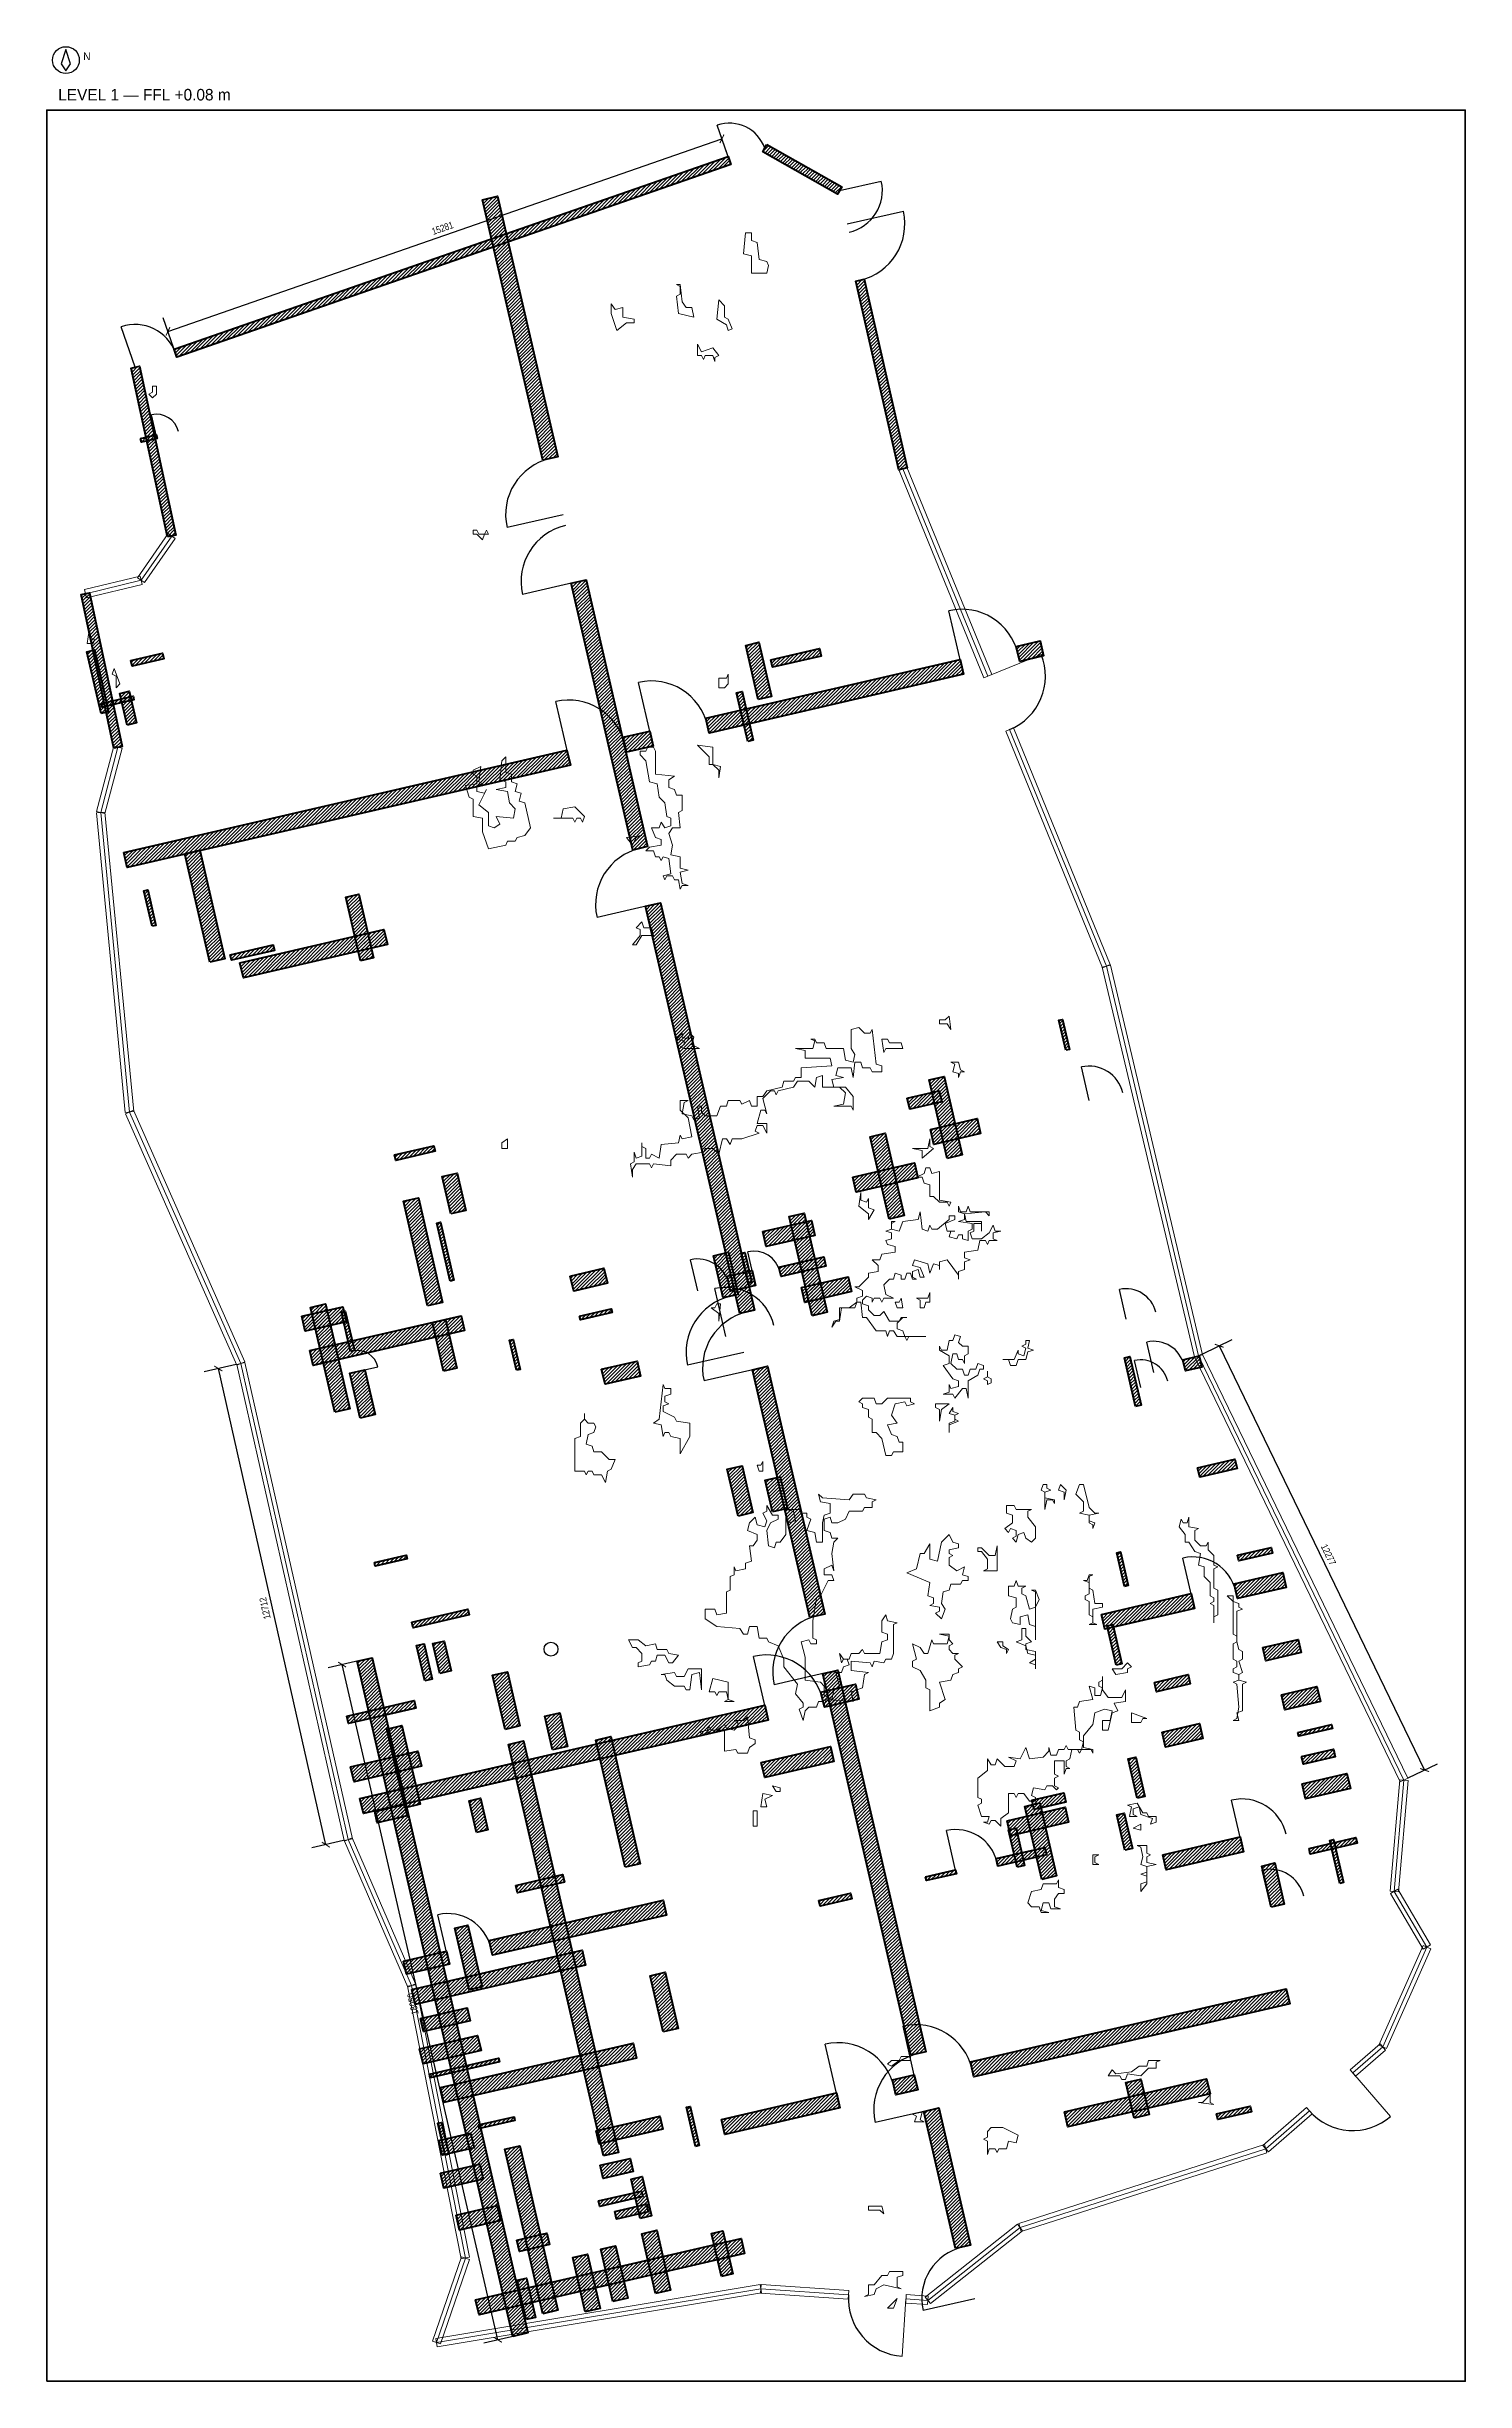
# Model space of a CAD drawing. Header units: metres. Extents: x 0 to 117, y -38 to 25.
# Drawn here: x 0 to 37, y -36.2 to 24.6 of the extents above; entities that cross this region are included whole.
import ezdxf

# ---------------------------------------------------------------- set-up
doc = ezdxf.new("R2010")
doc.units = ezdxf.units.M
for name, color, linetype, lineweight in [('A-ANNO-DIMS', 3, 'Continuous', 18), ('A-ANNO-SYMB', 1, 'Continuous', 25), ('A-ANNO-TTLB', 7, 'Continuous', 35), ('A-DOOR', 2, 'Continuous', 25), ('A-FURN', 8, 'Continuous', 13), ('A-GLAZ', 4, 'Continuous', 13), ('A-WALL', 7, 'Continuous', 60), ('A-WALL-PATT', 8, 'Continuous', 13)]:
    doc.layers.add(name, color=color, linetype=linetype, lineweight=lineweight)
doc.styles.add('OpenSansCondensed-Light', font='OpenSansCondensed-Light.ttf')
doc.dimstyles.new('EZDXF', dxfattribs={"dimtxt": 0.25, "dimasz": 0.175, "dimexe": 0.375, "dimexo": 0.125, "dimgap": 0.1, "dimtad": 1, "dimlfac": 100, "dimzin": 12, "dimdsep": 46, "dimtxsty": 'OpenSansCondensed-Light', "dimblk": 'ARCHTICK', "dimcen": 2.5, "dimazin": 3, "dimtfac": 0.5, "dimtmove": 2, "dimatfit": 3})

msp = doc.modelspace()

# ---------------------------------------------------------------- texts
at = {"layer": 'A-ANNO-SYMB'}
msp.add_text('N', height=0.2, dxfattribs=at).set_placement((0.95, 24.2708))
at = {"layer": 'A-ANNO-TTLB'}
msp.add_text('LEVEL 1 — FFL +0.08 m', height=0.3, dxfattribs=at).set_placement((0.3, 23.2208))

# ---------------------------------------------------------------- blocks, each defined once
blk = doc.blocks.new('_ARCHTICK')
at = {"color": 0, "linetype": 'BYBLOCK', "const_width": 0.15}
blk.add_lwpolyline([(-0.5, -0.5), (0.5, 0.5)], dxfattribs=at)

# ---------------------------------------------------------------- dimensions: what is measured, and where the dimension line sits
at = {"layer": 'A-ANNO-DIMS'}
for base, p1, p2, angle in [((3.1591, 17.2062), (3.3561, 16.6394), (17.7897, 21.656), 19.165457), ((30.5476, -9.2135), (30.0076, -9.475), (35.3576, -20.525), 295.834543), ((7.2723, -22.2072), (7.8576, -22.075), (5.0576, -9.675), 102.724356), ((11.7574, -35.1045), (12.342, -34.9695), (8.2817, -17.3821), 103)]:
    msp.add_linear_dim(base=base, p1=p1, p2=p2, angle=angle, dimstyle='EZDXF', override={"dimtxt": 0.18, "dimdec": 0, "dimlfac": 1000}, dxfattribs=at).render()

# ---------------------------------------------------------------- hatches: boundary and pattern name
at = {"layer": 'A-WALL-PATT'}
h = msp.add_hatch(dxfattribs=at)
h.set_pattern_fill('ANSI31', scale=0.02)
h.paths.add_polyline_path([(18.7616, 22.0708), (20.7116, 20.9708), (20.6036, 20.7792), (18.6536, 21.8792)])
h = msp.add_hatch(dxfattribs=at)
h.set_pattern_fill('ANSI31', scale=0.02)
h.paths.add_polyline_path([(3.32, 16.7433), (17.7536, 21.7599), (17.8258, 21.5521), (3.3922, 16.5355)])
h = msp.add_hatch(dxfattribs=at)
h.set_pattern_fill('ANSI31', scale=0.02)
h.paths.add_polyline_path([(12.9231, 13.8487), (11.3566, 20.6339), (11.7463, 20.7239), (13.3128, 13.9386)])
h = msp.add_hatch(dxfattribs=at)
h.set_pattern_fill('ANSI31', scale=0.02)
h.paths.add_polyline_path([(21.2962, 18.5648), (22.4149, 13.6494), (22.2003, 13.6006), (21.0817, 18.516)])
h = msp.add_hatch(dxfattribs=at)
h.set_pattern_fill('ANSI31', scale=0.02)
h.paths.add_polyline_path([(3.1501, 11.8518), (2.2001, 16.2518), (2.4151, 16.2982), (3.3651, 11.8982)])
h = msp.add_hatch(dxfattribs=at)
h.set_pattern_fill('ANSI31', scale=0.02)
h.paths.add_polyline_path([(2.4447, 14.4199), (2.8532, 14.5142), (2.8757, 14.4168), (2.4672, 14.3225)])
h = msp.add_hatch(dxfattribs=at)
h.set_pattern_fill('ANSI31', scale=0.02)
h.paths.add_polyline_path([(1.75, 6.3521), (0.9, 10.3521), (1.1152, 10.3979), (1.9652, 6.3979)])
h = msp.add_hatch(dxfattribs=at)
h.set_pattern_fill('ANSI31', scale=0.02)
h.paths.add_polyline_path([(15.2664, 3.6985), (13.6626, 10.6457), (14.0523, 10.7357), (15.6562, 3.7884)])
h = msp.add_hatch(dxfattribs=at)
h.set_pattern_fill('ANSI31', scale=0.02)
h.paths.add_polyline_path([(25.2603, 9.0015), (25.882, 9.145), (25.972, 8.7552), (25.3502, 8.6117)])
h = msp.add_hatch(dxfattribs=at)
h.set_pattern_fill('ANSI31', scale=0.02)
h.paths.add_polyline_path([(1.4178, 7.2553), (1.0466, 8.863), (1.2415, 8.908), (1.6127, 7.3003)])
h = msp.add_hatch(dxfattribs=at)
h.set_pattern_fill('ANSI31', scale=0.02)
h.paths.add_polyline_path([(2.1891, 8.6368), (3.0173, 8.828), (3.051, 8.6818), (2.2228, 8.4906)])
h = msp.add_hatch(dxfattribs=at)
h.set_pattern_fill('ANSI31', scale=0.02)
h.paths.add_polyline_path([(17.1732, 7.1344), (23.7987, 8.664), (23.8887, 8.2743), (17.2632, 6.7447)])
h = msp.add_hatch(dxfattribs=at)
h.set_pattern_fill('ANSI31', scale=0.02)
h.paths.add_polyline_path([(18.5392, 7.616), (18.2131, 9.0288), (18.5541, 9.1076), (18.8803, 7.6947)])
h = msp.add_hatch(dxfattribs=at)
h.set_pattern_fill('ANSI31', scale=0.02)
h.paths.add_polyline_path([(18.8629, 8.6524), (20.1296, 8.9448), (20.1746, 8.75), (18.9079, 8.4575)])
h = msp.add_hatch(dxfattribs=at)
h.set_pattern_fill('ANSI31', scale=0.02)
h.paths.add_polyline_path([(1.4222, 7.5129), (2.2505, 7.7041), (2.2729, 7.6066), (1.4447, 7.4154)])
h = msp.add_hatch(dxfattribs=at)
h.set_pattern_fill('ANSI31', scale=0.02)
h.paths.add_polyline_path([(2.1002, 6.951), (1.909, 7.7792), (2.1526, 7.8354), (2.3438, 7.0072)])
h = msp.add_hatch(dxfattribs=at)
h.set_pattern_fill('ANSI31', scale=0.02)
h.paths.add_polyline_path([(18.2626, 6.5258), (17.9702, 7.7925), (18.1163, 7.8263), (18.4088, 6.5596)])
h = msp.add_hatch(dxfattribs=at)
h.set_pattern_fill('ANSI31', scale=0.02)
h.paths.add_polyline_path([(15.0166, 6.6365), (15.7117, 6.797), (15.8016, 6.4072), (15.1065, 6.2468)])
h = msp.add_hatch(dxfattribs=at)
h.set_pattern_fill('ANSI31', scale=0.02)
h.paths.add_polyline_path([(2.0099, 3.6337), (13.555, 6.2991), (13.645, 5.9093), (2.0999, 3.2439)])
h = msp.add_hatch(dxfattribs=at)
h.set_pattern_fill('ANSI31', scale=0.02)
h.paths.add_polyline_path([(4.2534, 0.7771), (3.6011, 3.6028), (3.9908, 3.6928), (4.6432, 0.8671)])
h = msp.add_hatch(dxfattribs=at)
h.set_pattern_fill('ANSI31', scale=0.02)
h.paths.add_polyline_path([(2.7488, 1.7126), (2.5351, 2.6383), (2.6325, 2.6608), (2.8462, 1.7351)])
h = msp.add_hatch(dxfattribs=at)
h.set_pattern_fill('ANSI31', scale=0.02)
h.paths.add_polyline_path([(8.1766, 0.8105), (7.7942, 2.4669), (8.1352, 2.5456), (8.5176, 0.8892)])
h = msp.add_hatch(dxfattribs=at)
h.set_pattern_fill('ANSI31', scale=0.02)
h.paths.add_polyline_path([(18.0541, -8.3761), (15.6039, 2.2369), (15.9936, 2.3269), (18.4438, -8.2861)])
h = msp.add_hatch(dxfattribs=at)
h.set_pattern_fill('ANSI31', scale=0.02)
h.paths.add_polyline_path([(4.7797, 0.9716), (5.9003, 1.2303), (5.934, 1.0842), (4.8135, 0.8255)])
h = msp.add_hatch(dxfattribs=at)
h.set_pattern_fill('ANSI31', scale=0.02)
h.paths.add_polyline_path([(5.0343, 0.7583), (8.7856, 1.6244), (8.8756, 1.2346), (5.1242, 0.3686)])
h = msp.add_hatch(dxfattribs=at)
h.set_pattern_fill('ANSI31', scale=0.02)
h.paths.add_polyline_path([(26.5474, -1.5166), (26.3674, -0.7371), (26.4649, -0.7146), (26.6448, -1.4941)])
h = msp.add_hatch(dxfattribs=at)
h.set_pattern_fill('ANSI31', scale=0.02)
h.paths.add_polyline_path([(23.4601, -4.3333), (22.9877, -2.2871), (23.3774, -2.1972), (23.8498, -4.2433)])
h = msp.add_hatch(dxfattribs=at)
h.set_pattern_fill('ANSI31', scale=0.02)
h.paths.add_polyline_path([(22.4216, -2.7611), (23.2498, -2.5699), (23.3173, -2.8622), (22.4891, -3.0534)])
h = msp.add_hatch(dxfattribs=at)
h.set_pattern_fill('ANSI31', scale=0.02)
h.paths.add_polyline_path([(23.021, -3.5791), (24.2389, -3.2979), (24.3289, -3.6876), (23.1109, -3.9688)])
h = msp.add_hatch(dxfattribs=at)
h.set_pattern_fill('ANSI31', scale=0.02)
h.paths.add_polyline_path([(9.0617, -4.2393), (10.0848, -4.0031), (10.1185, -4.1492), (9.0954, -4.3854)])
h = msp.add_hatch(dxfattribs=at)
h.set_pattern_fill('ANSI31', scale=0.02)
h.paths.add_polyline_path([(21.9515, -5.9132), (21.4566, -3.7695), (21.8464, -3.6796), (22.3412, -5.8232)])
h = msp.add_hatch(dxfattribs=at)
h.set_pattern_fill('ANSI31', scale=0.02)
h.paths.add_polyline_path([(10.5281, -5.7794), (10.3032, -4.8051), (10.6929, -4.7151), (10.9179, -5.6895)])
h = msp.add_hatch(dxfattribs=at)
h.set_pattern_fill('ANSI31', scale=0.02)
h.paths.add_polyline_path([(20.9991, -4.8237), (22.6068, -4.4525), (22.6968, -4.8423), (21.0891, -5.2134)])
h = msp.add_hatch(dxfattribs=at)
h.set_pattern_fill('ANSI31', scale=0.02)
h.paths.add_polyline_path([(9.9234, -8.1769), (9.2936, -5.4487), (9.6833, -5.3587), (10.3132, -8.0869)])
h = msp.add_hatch(dxfattribs=at)
h.set_pattern_fill('ANSI31', scale=0.02)
h.paths.add_polyline_path([(10.5138, -7.5275), (10.1651, -6.0172), (10.2626, -5.9947), (10.6112, -7.505)])
h = msp.add_hatch(dxfattribs=at)
h.set_pattern_fill('ANSI31', scale=0.02)
h.paths.add_polyline_path([(18.6577, -6.2398), (19.9243, -5.9474), (20.0143, -6.3371), (18.7476, -6.6296)])
h = msp.add_hatch(dxfattribs=at)
h.set_pattern_fill('ANSI31', scale=0.02)
h.paths.add_polyline_path([(19.9406, -8.43), (19.3445, -5.8479), (19.7342, -5.758), (20.3303, -8.34)])
h = msp.add_hatch(dxfattribs=at)
h.set_pattern_fill('ANSI31', scale=0.02)
h.paths.add_polyline_path([(13.6397, -7.3983), (14.5166, -7.1958), (14.6066, -7.5856), (13.7296, -7.7881)])
h = msp.add_hatch(dxfattribs=at)
h.set_pattern_fill('ANSI31', scale=0.02)
h.paths.add_polyline_path([(17.626, -7.968), (17.372, -6.8678), (17.7618, -6.7778), (18.0158, -7.878)])
h = msp.add_hatch(dxfattribs=at)
h.set_pattern_fill('ANSI31', scale=0.02)
h.paths.add_polyline_path([(17.7255, -7.4018), (18.378, -7.2511), (18.468, -7.6409), (17.8154, -7.7915)])
h = msp.add_hatch(dxfattribs=at)
h.set_pattern_fill('ANSI31', scale=0.02)
h.paths.add_polyline_path([(18.2725, -7.5836), (18.0925, -6.8041), (18.19, -6.7816), (18.3699, -7.5611)])
h = msp.add_hatch(dxfattribs=at)
h.set_pattern_fill('ANSI31', scale=0.02)
h.paths.add_polyline_path([(19.0769, -7.1667), (20.2462, -6.8968), (20.3024, -7.1404), (19.1332, -7.4103)])
h = msp.add_hatch(dxfattribs=at)
h.set_pattern_fill('ANSI31', scale=0.02)
h.paths.add_polyline_path([(19.6608, -7.6955), (20.8788, -7.4143), (20.9688, -7.8041), (19.7508, -8.0853)])
h = msp.add_hatch(dxfattribs=at)
h.set_pattern_fill('ANSI31', scale=0.02)
h.paths.add_polyline_path([(6.646, -8.4455), (7.7178, -8.1981), (7.8078, -8.5878), (6.736, -8.8352)])
h = msp.add_hatch(dxfattribs=at)
h.set_pattern_fill('ANSI31', scale=0.02)
h.paths.add_polyline_path([(6.8526, -9.3407), (10.7988, -8.4296), (10.8888, -8.8193), (6.9426, -9.7304)])
h = msp.add_hatch(dxfattribs=at)
h.set_pattern_fill('ANSI31', scale=0.02)
h.paths.add_polyline_path([(7.504, -10.942), (6.8741, -8.2138), (7.2639, -8.1238), (7.8937, -10.8521)])
h = msp.add_hatch(dxfattribs=at)
h.set_pattern_fill('ANSI31', scale=0.02)
h.paths.add_polyline_path([(7.9185, -9.3582), (7.6823, -8.3351), (7.7797, -8.3126), (8.0159, -9.3357)])
h = msp.add_hatch(dxfattribs=at)
h.set_pattern_fill('ANSI31', scale=0.02)
h.paths.add_polyline_path([(13.8809, -8.4433), (14.7091, -8.2521), (14.7316, -8.3495), (13.9034, -8.5408)])
h = msp.add_hatch(dxfattribs=at)
h.set_pattern_fill('ANSI31', scale=0.02)
h.paths.add_polyline_path([(10.3415, -9.8764), (10.049, -8.6097), (10.3901, -8.531), (10.6825, -9.7977)])
h = msp.add_hatch(dxfattribs=at)
h.set_pattern_fill('ANSI31', scale=0.02)
h.paths.add_polyline_path([(12.2356, -9.8497), (12.0556, -9.0702), (12.1531, -9.0477), (12.333, -9.8272)])
h = msp.add_hatch(dxfattribs=at)
h.set_pattern_fill('ANSI31', scale=0.02)
h.paths.add_polyline_path([(14.4568, -9.8263), (15.3824, -9.6126), (15.4724, -10.0023), (14.5468, -10.216)])
h = msp.add_hatch(dxfattribs=at)
h.set_pattern_fill('ANSI31', scale=0.02)
h.paths.add_polyline_path([(28.3673, -10.795), (28.0749, -9.5284), (28.2211, -9.4946), (28.5135, -10.7613)])
h = msp.add_hatch(dxfattribs=at)
h.set_pattern_fill('ANSI31', scale=0.02)
h.paths.add_polyline_path([(29.5976, -9.5771), (30.0275, -9.4778), (30.0949, -9.7701), (29.6651, -9.8694)])
h = msp.add_hatch(dxfattribs=at)
h.set_pattern_fill('ANSI31', scale=0.02)
h.paths.add_polyline_path([(8.166, -11.0971), (7.8961, -9.9278), (8.2858, -9.8379), (8.5558, -11.0071)])
h = msp.add_hatch(dxfattribs=at)
h.set_pattern_fill('ANSI31', scale=0.02)
h.paths.add_polyline_path([(19.8819, -16.2933), (18.3915, -9.8376), (18.7812, -9.7476), (20.2716, -16.2033)])
h = msp.add_hatch(dxfattribs=at)
h.set_pattern_fill('ANSI31', scale=0.02)
h.paths.add_polyline_path([(18.0102, -13.648), (17.7291, -12.43), (18.1188, -12.3401), (18.4, -13.558)])
h = msp.add_hatch(dxfattribs=at)
h.set_pattern_fill('ANSI31', scale=0.02)
h.paths.add_polyline_path([(18.9129, -13.5422), (18.7217, -12.714), (19.1115, -12.624), (19.3027, -13.4522)])
h = msp.add_hatch(dxfattribs=at)
h.set_pattern_fill('ANSI31', scale=0.02)
h.paths.add_polyline_path([(29.9818, -12.3918), (30.9562, -12.1669), (31.0124, -12.4105), (30.038, -12.6354)])
h = msp.add_hatch(dxfattribs=at)
h.set_pattern_fill('ANSI31', scale=0.02)
h.paths.add_polyline_path([(28.0777, -15.4803), (27.8753, -14.6033), (27.9727, -14.5808), (28.1752, -15.4578)])
h = msp.add_hatch(dxfattribs=at)
h.set_pattern_fill('ANSI31', scale=0.02)
h.paths.add_polyline_path([(31.0208, -14.6696), (31.8978, -14.4671), (31.9315, -14.6133), (31.0546, -14.8158)])
h = msp.add_hatch(dxfattribs=at)
h.set_pattern_fill('ANSI31', scale=0.02)
h.paths.add_polyline_path([(8.5371, -14.8589), (9.3654, -14.6677), (9.3879, -14.7651), (8.5596, -14.9563)])
h = msp.add_hatch(dxfattribs=at)
h.set_pattern_fill('ANSI31', scale=0.02)
h.paths.add_polyline_path([(30.935, -15.4094), (32.2017, -15.117), (32.2917, -15.5067), (31.025, -15.7992)])
h = msp.add_hatch(dxfattribs=at)
h.set_pattern_fill('ANSI31', scale=0.02)
h.paths.add_polyline_path([(27.476, -16.208), (29.8145, -15.6681), (29.9045, -16.0579), (27.566, -16.5978)])
h = msp.add_hatch(dxfattribs=at)
h.set_pattern_fill('ANSI31', scale=0.02)
h.paths.add_polyline_path([(9.5109, -16.4092), (10.9724, -16.0718), (11.0062, -16.218), (9.5446, -16.5554)])
h = msp.add_hatch(dxfattribs=at)
h.set_pattern_fill('ANSI31', scale=0.02)
h.paths.add_polyline_path([(9.8494, -17.9439), (9.6357, -17.0182), (9.8305, -16.9733), (10.0442, -17.8989)])
h = msp.add_hatch(dxfattribs=at)
h.set_pattern_fill('ANSI31', scale=0.02)
h.paths.add_polyline_path([(10.243, -17.7504), (10.0631, -16.9709), (10.3554, -16.9034), (10.5353, -17.6829)])
h = msp.add_hatch(dxfattribs=at)
h.set_pattern_fill('ANSI31', scale=0.02)
h.paths.add_polyline_path([(27.8613, -17.5315), (27.6251, -16.5084), (27.7713, -16.4747), (28.0075, -17.4978)])
h = msp.add_hatch(dxfattribs=at)
h.set_pattern_fill('ANSI31', scale=0.02)
h.paths.add_polyline_path([(31.679, -17.0759), (32.6046, -16.8622), (32.6834, -17.2032), (31.7577, -17.4169)])
h = msp.add_hatch(dxfattribs=at)
h.set_pattern_fill('ANSI31', scale=0.02)
h.paths.add_polyline_path([(12.1472, -35.0145), (8.0868, -17.4271), (8.4766, -17.3372), (12.5369, -34.9245)])
h = msp.add_hatch(dxfattribs=at)
h.set_pattern_fill('ANSI31', scale=0.02)
h.paths.add_polyline_path([(11.9409, -19.2057), (11.6147, -17.7929), (12.0045, -17.7029), (12.3307, -19.1158)])
h = msp.add_hatch(dxfattribs=at)
h.set_pattern_fill('ANSI31', scale=0.02)
h.paths.add_polyline_path([(20.1718, -18.2333), (21.0708, -18.0257), (21.1607, -18.4155), (20.2617, -18.6231)])
h = msp.add_hatch(dxfattribs=at)
h.set_pattern_fill('ANSI31', scale=0.02)
h.paths.add_polyline_path([(22.5137, -27.693), (20.2193, -17.7548), (20.6091, -17.6648), (22.9035, -27.6031)])
h = msp.add_hatch(dxfattribs=at)
h.set_pattern_fill('ANSI31', scale=0.02)
h.paths.add_polyline_path([(28.8602, -17.9804), (29.7372, -17.778), (29.7934, -18.0216), (28.9165, -18.224)])
h = msp.add_hatch(dxfattribs=at)
h.set_pattern_fill('ANSI31', scale=0.02)
h.paths.add_polyline_path([(32.1676, -18.3033), (33.0933, -18.0896), (33.1832, -18.4793), (32.2576, -18.693)])
h = msp.add_hatch(dxfattribs=at)
h.set_pattern_fill('ANSI31', scale=0.02)
h.paths.add_polyline_path([(7.8188, -18.8599), (9.5726, -18.455), (9.6176, -18.6498), (7.8637, -19.0547)])
h = msp.add_hatch(dxfattribs=at)
h.set_pattern_fill('ANSI31', scale=0.02)
h.paths.add_polyline_path([(8.1604, -21.0064), (18.7102, -18.5707), (18.8002, -18.9605), (8.2503, -21.3961)])
h = msp.add_hatch(dxfattribs=at)
h.set_pattern_fill('ANSI31', scale=0.02)
h.paths.add_polyline_path([(13.1795, -19.7408), (12.9771, -18.8639), (13.3668, -18.7739), (13.5693, -19.6508)])
h = msp.add_hatch(dxfattribs=at)
h.set_pattern_fill('ANSI31', scale=0.02)
h.paths.add_polyline_path([(9.3373, -21.2437), (8.8649, -19.1975), (9.2547, -19.1075), (9.7271, -21.1537)])
h = msp.add_hatch(dxfattribs=at)
h.set_pattern_fill('ANSI31', scale=0.02)
h.paths.add_polyline_path([(15.07, -22.7938), (14.3052, -19.4809), (14.6949, -19.391), (15.4598, -22.7038)])
h = msp.add_hatch(dxfattribs=at)
h.set_pattern_fill('ANSI31', scale=0.02)
h.paths.add_polyline_path([(29.0576, -19.2801), (30.032, -19.0551), (30.122, -19.4449), (29.1476, -19.6698)])
h = msp.add_hatch(dxfattribs=at)
h.set_pattern_fill('ANSI31', scale=0.02)
h.paths.add_polyline_path([(32.599, -19.2829), (33.476, -19.0804), (33.4985, -19.1779), (32.6215, -19.3803)])
h = msp.add_hatch(dxfattribs=at)
h.set_pattern_fill('ANSI31', scale=0.02)
h.paths.add_polyline_path([(7.9177, -20.1776), (9.6716, -19.7727), (9.7616, -20.1625), (8.0077, -20.5674)])
h = msp.add_hatch(dxfattribs=at)
h.set_pattern_fill('ANSI31', scale=0.02)
h.paths.add_polyline_path([(14.5054, -30.3136), (12.0309, -19.5955), (12.4206, -19.5055), (14.8951, -30.2236)])
h = msp.add_hatch(dxfattribs=at)
h.set_pattern_fill('ANSI31', scale=0.02)
h.paths.add_polyline_path([(18.6168, -20.0659), (20.4194, -19.6497), (20.5094, -20.0394), (18.7068, -20.4556)])
h = msp.add_hatch(dxfattribs=at)
h.set_pattern_fill('ANSI31', scale=0.02)
h.paths.add_polyline_path([(28.4117, -20.9965), (28.1755, -19.9734), (28.3704, -19.9284), (28.6066, -20.9515)])
h = msp.add_hatch(dxfattribs=at)
h.set_pattern_fill('ANSI31', scale=0.02)
h.paths.add_polyline_path([(32.6936, -19.9146), (33.5218, -19.7234), (33.5668, -19.9183), (32.7386, -20.1095)])
h = msp.add_hatch(dxfattribs=at)
h.set_pattern_fill('ANSI31', scale=0.02)
h.paths.add_polyline_path([(32.704, -20.6268), (33.8733, -20.3568), (33.9633, -20.7466), (32.794, -21.0165)])
h = msp.add_hatch(dxfattribs=at)
h.set_pattern_fill('ANSI31', scale=0.02)
h.paths.add_polyline_path([(8.5463, -21.3446), (9.3258, -21.1646), (9.3933, -21.4569), (8.6138, -21.6369)])
h = msp.add_hatch(dxfattribs=at)
h.set_pattern_fill('ANSI31', scale=0.02)
h.paths.add_polyline_path([(11.1991, -21.8915), (11.0079, -21.0632), (11.3002, -20.9958), (11.4914, -21.824)])
h = msp.add_hatch(dxfattribs=at)
h.set_pattern_fill('ANSI31', scale=0.02)
h.paths.add_polyline_path([(25.0223, -21.5831), (26.5325, -21.2344), (26.6225, -21.6241), (25.1122, -21.9728)])
h = msp.add_hatch(dxfattribs=at)
h.set_pattern_fill('ANSI31', scale=0.02)
h.paths.add_polyline_path([(25.9219, -23.1108), (25.4832, -21.2108), (25.873, -21.1208), (26.3116, -23.0208)])
h = msp.add_hatch(dxfattribs=at)
h.set_pattern_fill('ANSI31', scale=0.02)
h.paths.add_polyline_path([(25.6685, -21.0481), (26.4967, -20.8569), (26.553, -21.1005), (25.7247, -21.2917)])
h = msp.add_hatch(dxfattribs=at)
h.set_pattern_fill('ANSI31', scale=0.02)
h.paths.add_polyline_path([(25.2827, -22.7965), (25.0577, -21.8222), (25.2526, -21.7772), (25.4776, -22.7515)])
h = msp.add_hatch(dxfattribs=at)
h.set_pattern_fill('ANSI31', scale=0.02)
h.paths.add_polyline_path([(28.0918, -22.3532), (27.8781, -21.4276), (28.073, -21.3826), (28.2867, -22.3083)])
h = msp.add_hatch(dxfattribs=at)
h.set_pattern_fill('ANSI31', scale=0.02)
h.paths.add_polyline_path([(24.7367, -22.5688), (26.0034, -22.2764), (26.0484, -22.4712), (24.7817, -22.7637)])
h = msp.add_hatch(dxfattribs=at)
h.set_pattern_fill('ANSI31', scale=0.02)
h.paths.add_polyline_path([(29.0757, -22.47), (31.0903, -22.0049), (31.1802, -22.3946), (29.1656, -22.8597)])
h = msp.add_hatch(dxfattribs=at)
h.set_pattern_fill('ANSI31', scale=0.02)
h.paths.add_polyline_path([(32.8862, -22.3047), (34.1041, -22.0236), (34.1379, -22.1697), (32.9199, -22.4509)])
h = msp.add_hatch(dxfattribs=at)
h.set_pattern_fill('ANSI31', scale=0.02)
h.paths.add_polyline_path([(33.6879, -23.2165), (33.4292, -22.096), (33.5266, -22.0735), (33.7853, -23.194)])
h = msp.add_hatch(dxfattribs=at)
h.set_pattern_fill('ANSI31', scale=0.02)
h.paths.add_polyline_path([(12.2235, -23.2692), (13.4415, -22.988), (13.4865, -23.1829), (12.2685, -23.464)])
h = msp.add_hatch(dxfattribs=at)
h.set_pattern_fill('ANSI31', scale=0.02)
h.paths.add_polyline_path([(22.8966, -23.0449), (23.6761, -22.865), (23.6986, -22.9624), (22.9191, -23.1424)])
h = msp.add_hatch(dxfattribs=at)
h.set_pattern_fill('ANSI31', scale=0.02)
h.paths.add_polyline_path([(31.9007, -23.8344), (31.6533, -22.7626), (31.9943, -22.6838), (32.2418, -23.7557)])
h = msp.add_hatch(dxfattribs=at)
h.set_pattern_fill('ANSI31', scale=0.02)
h.paths.add_polyline_path([(11.5272, -24.6986), (16.0581, -23.6526), (16.148, -24.0424), (11.6172, -25.0884)])
h = msp.add_hatch(dxfattribs=at)
h.set_pattern_fill('ANSI31', scale=0.02)
h.paths.add_polyline_path([(20.1141, -23.6617), (20.9423, -23.4705), (20.976, -23.6166), (20.1478, -23.8078)])
h = msp.add_hatch(dxfattribs=at)
h.set_pattern_fill('ANSI31', scale=0.02)
h.paths.add_polyline_path([(11.0038, -25.9904), (10.6327, -24.3827), (10.9737, -24.304), (11.3449, -25.9117)])
h = msp.add_hatch(dxfattribs=at)
h.set_pattern_fill('ANSI31', scale=0.02)
h.paths.add_polyline_path([(9.2918, -25.2404), (10.4123, -24.9817), (10.4911, -25.3227), (9.3705, -25.5814)])
h = msp.add_hatch(dxfattribs=at)
h.set_pattern_fill('ANSI31', scale=0.02)
h.paths.add_polyline_path([(9.514, -25.9806), (13.9474, -24.9571), (14.0374, -25.3468), (9.604, -26.3704)])
h = msp.add_hatch(dxfattribs=at)
h.set_pattern_fill('ANSI31', scale=0.02)
h.paths.add_polyline_path([(16.0598, -27.081), (15.7224, -25.6195), (16.1121, -25.5295), (16.4496, -26.9911)])
h = msp.add_hatch(dxfattribs=at)
h.set_pattern_fill('ANSI31', scale=0.02)
h.paths.add_polyline_path([(24.0637, -27.8654), (32.2944, -25.9652), (32.3844, -26.3549), (24.1537, -28.2551)])
h = msp.add_hatch(dxfattribs=at)
h.set_pattern_fill('ANSI31', scale=0.02)
h.paths.add_polyline_path([(9.7394, -26.7347), (10.9574, -26.4535), (11.0361, -26.7945), (9.8182, -27.0757)])
h = msp.add_hatch(dxfattribs=at)
h.set_pattern_fill('ANSI31', scale=0.02)
h.paths.add_polyline_path([(9.7168, -27.5255), (11.227, -27.1769), (11.317, -27.5666), (9.8067, -27.9153)])
h = msp.add_hatch(dxfattribs=at)
h.set_pattern_fill('ANSI31', scale=0.02)
h.paths.add_polyline_path([(9.9705, -28.1802), (11.7731, -27.7641), (11.7956, -27.8615), (9.993, -28.2777)])
h = msp.add_hatch(dxfattribs=at)
h.set_pattern_fill('ANSI31', scale=0.02)
h.paths.add_polyline_path([(10.2571, -28.5326), (15.2751, -27.3741), (15.3651, -27.7638), (10.3471, -28.9223)])
h = msp.add_hatch(dxfattribs=at)
h.set_pattern_fill('ANSI31', scale=0.02)
h.paths.add_polyline_path([(22.0341, -28.334), (22.6022, -28.2028), (22.6922, -28.5926), (22.1241, -28.7237)])
h = msp.add_hatch(dxfattribs=at)
h.set_pattern_fill('ANSI31', scale=0.02)
h.paths.add_polyline_path([(26.516, -29.1645), (30.2186, -28.3097), (30.3086, -28.6994), (26.606, -29.5543)])
h = msp.add_hatch(dxfattribs=at)
h.set_pattern_fill('ANSI31', scale=0.02)
h.paths.add_polyline_path([(28.3287, -29.3288), (28.115, -28.4031), (28.5047, -28.3131), (28.7184, -29.2388)])
h = msp.add_hatch(dxfattribs=at)
h.set_pattern_fill('ANSI31', scale=0.02)
h.paths.add_polyline_path([(16.9033, -30.0678), (16.6671, -29.0447), (16.7646, -29.0223), (17.0008, -30.0453)])
h = msp.add_hatch(dxfattribs=at)
h.set_pattern_fill('ANSI31', scale=0.02)
h.paths.add_polyline_path([(17.5814, -29.3619), (20.5726, -28.6714), (20.6626, -29.0611), (17.6714, -29.7517)])
h = msp.add_hatch(dxfattribs=at)
h.set_pattern_fill('ANSI31', scale=0.02)
h.paths.add_polyline_path([(23.6761, -32.7277), (22.8512, -29.1546), (23.2409, -29.0646), (24.0658, -32.6377)])
h = msp.add_hatch(dxfattribs=at)
h.set_pattern_fill('ANSI31', scale=0.02)
h.paths.add_polyline_path([(30.4798, -29.2188), (31.3568, -29.0164), (31.3905, -29.1625), (30.5136, -29.365)])
h = msp.add_hatch(dxfattribs=at)
h.set_pattern_fill('ANSI31', scale=0.02)
h.paths.add_polyline_path([(10.3815, -30.2906), (10.1903, -29.4624), (10.2877, -29.4399), (10.479, -30.2681)])
h = msp.add_hatch(dxfattribs=at)
h.set_pattern_fill('ANSI31', scale=0.02)
h.paths.add_polyline_path([(10.2155, -29.908), (11.0437, -29.7168), (11.1337, -30.1066), (10.3055, -30.2978)])
h = msp.add_hatch(dxfattribs=at)
h.set_pattern_fill('ANSI31', scale=0.02)
h.paths.add_polyline_path([(11.2514, -29.5052), (12.1771, -29.2915), (12.1996, -29.3889), (11.2739, -29.6026)])
h = msp.add_hatch(dxfattribs=at)
h.set_pattern_fill('ANSI31', scale=0.02)
h.paths.add_polyline_path([(14.3144, -29.6584), (15.9708, -29.276), (16.0495, -29.617), (14.3931, -29.9994)])
h = msp.add_hatch(dxfattribs=at)
h.set_pattern_fill('ANSI31', scale=0.02)
h.paths.add_polyline_path([(12.9253, -34.4244), (11.9355, -30.1371), (12.3253, -30.0471), (13.315, -34.3344)])
h = msp.add_hatch(dxfattribs=at)
h.set_pattern_fill('ANSI31', scale=0.02)
h.paths.add_polyline_path([(14.4195, -30.5585), (15.199, -30.3785), (15.2778, -30.7195), (14.4983, -30.8995)])
h = msp.add_hatch(dxfattribs=at)
h.set_pattern_fill('ANSI31', scale=0.02)
h.paths.add_polyline_path([(10.2588, -30.7623), (11.2818, -30.5261), (11.3718, -30.9159), (10.3487, -31.1521)])
h = msp.add_hatch(dxfattribs=at)
h.set_pattern_fill('ANSI31', scale=0.02)
h.paths.add_polyline_path([(15.461, -31.9403), (15.2248, -30.9172), (15.5171, -30.8497), (15.7533, -31.8728)])
h = msp.add_hatch(dxfattribs=at)
h.set_pattern_fill('ANSI31', scale=0.02)
h.paths.add_polyline_path([(10.6651, -31.8555), (11.7369, -31.6081), (11.8269, -31.9978), (10.7551, -32.2452)])
h = msp.add_hatch(dxfattribs=at)
h.set_pattern_fill('ANSI31', scale=0.02)
h.paths.add_polyline_path([(14.3771, -31.4861), (15.4976, -31.2274), (15.5314, -31.3735), (14.4109, -31.6322)])
h = msp.add_hatch(dxfattribs=at)
h.set_pattern_fill('ANSI31', scale=0.02)
h.paths.add_polyline_path([(14.8003, -31.7633), (15.6286, -31.5721), (15.6735, -31.767), (14.8453, -31.9582)])
h = msp.add_hatch(dxfattribs=at)
h.set_pattern_fill('ANSI31', scale=0.02)
h.paths.add_polyline_path([(11.1746, -34.0624), (18.0926, -32.4652), (18.1826, -32.855), (11.2646, -34.4521)])
h = msp.add_hatch(dxfattribs=at)
h.set_pattern_fill('ANSI31', scale=0.02)
h.paths.add_polyline_path([(12.2527, -32.5088), (13.0322, -32.3288), (13.0997, -32.6211), (12.3202, -32.8011)])
h = msp.add_hatch(dxfattribs=at)
h.set_pattern_fill('ANSI31', scale=0.02)
h.paths.add_polyline_path([(14.7482, -34.1061), (14.4332, -32.742), (14.823, -32.652), (15.1379, -34.0162)])
h = msp.add_hatch(dxfattribs=at)
h.set_pattern_fill('ANSI31', scale=0.02)
h.paths.add_polyline_path([(15.8622, -33.9003), (15.5022, -32.3413), (15.892, -32.2513), (16.2519, -33.8103)])
h = msp.add_hatch(dxfattribs=at)
h.set_pattern_fill('ANSI31', scale=0.02)
h.paths.add_polyline_path([(17.582, -33.4519), (17.3233, -32.3314), (17.6156, -32.2639), (17.8743, -33.3844)])
h = msp.add_hatch(dxfattribs=at)
h.set_pattern_fill('ANSI31', scale=0.02)
h.paths.add_polyline_path([(14.0297, -34.3746), (13.7035, -32.9618), (14.0933, -32.8718), (14.4195, -34.2847)])
h = msp.add_hatch(dxfattribs=at)
h.set_pattern_fill('ANSI31', scale=0.02)
h.paths.add_polyline_path([(12.4922, -34.5757), (12.256, -33.5526), (12.4996, -33.4963), (12.7358, -34.5194)])

# ---------------------------------------------------------------- linework, layer by layer
at = {"layer": 'A-ANNO-SYMB'}
msp.add_lwpolyline([(0.5, 23.9908), (0.62, 24.1708), (0.5, 24.5508), (0.38, 24.1708)], close=True, dxfattribs=at)
for centre, radius in [((0.5, 24.2708), 0.35), ((13.1384, -17.1153), 0.18)]:
    msp.add_circle(centre, radius, dxfattribs=at)
at = {"layer": 'A-ANNO-TTLB'}
msp.add_lwpolyline([(0, -36.1835), (36.9582, -36.1835), (36.9582, 22.9708), (0, 22.9708)], close=True, dxfattribs=at)
at = {"layer": 'A-DOOR'}
for p, q in [((17.7897, 21.656), (17.4706, 22.5739)), ((20.6576, 20.875), (21.7431, 21.1221)), ((20.8561, 20.003), (22.3187, 20.3359)), ((2.3076, 16.275), (1.9432, 17.3235)), ((2.8644, 14.4655), (2.7338, 15.0314)), ((13.4554, 12.4321), (11.9938, 12.0947)), ((13.8574, 10.6907), (12.3959, 10.3533)), ((23.8437, 8.4692), (23.5063, 9.9307)), ((15.7566, 6.6021), (15.4192, 8.0637)), ((13.6, 6.1042), (13.2626, 7.5658)), ((15.7987, 2.2819), (14.3372, 1.9445)), ((27.1583, -2.8292), (26.9558, -1.9522)), ((16.9614, -7.7834), (16.7747, -6.9744)), ((18.423, -7.446), (18.2655, -6.764)), ((17.697, -8.9691), (17.4096, -7.7244)), ((28.1234, -8.5179), (27.9459, -7.7488)), ((28.8432, -9.9052), (28.6613, -9.1171)), ((18.1583, -9.3846), (16.6968, -9.722)), ((28.501, -10.3012), (28.3384, -9.5971)), ((8.0909, -9.8828), (8.6268, -9.7591)), ((18.5864, -9.7926), (17.1248, -10.1301)), ((29.8595, -15.863), (29.6008, -14.7425)), ((18.7552, -18.7656), (18.4178, -17.304)), ((20.4142, -17.7098), (18.9526, -18.0472)), ((31.1353, -22.1997), (30.8693, -21.0476)), ((23.6874, -22.9137), (23.4399, -21.8419)), ((31.8699, -23.7482), (31.6674, -22.8712)), ((10.4517, -25.1522), (10.193, -24.0317)), ((22.6472, -28.3977), (22.3098, -26.9361)), ((20.6176, -28.8663), (20.2801, -27.4047)), ((23.046, -29.1096), (21.5845, -29.447)), ((24.1825, -34.032), (22.8332, -34.3435))]:
    msp.add_line(p, q, dxfattribs=at)
for centre, radius, start, end in [((17.7897, 21.656), 0.9718, 19.165457, 109.165457), ((20.6576, 20.875), 1.1133, -77.178656, 12.821344), ((20.8561, 20.003), 1.5, -77.178656, 12.821344), ((2.3076, 16.275), 1.11, 19.165457, 109.165457), ((2.8644, 14.4655), 0.5808, 13, 103), ((13.4554, 12.4321), 1.5, 103, 193), ((13.8574, 10.6907), 1.5, 103, 193), ((23.8437, 8.4692), 1.5, 13, 103), ((24.5181, 8.2239), 1.5, -67.742363, 22.257637), ((15.7566, 6.6021), 1.5, 13, 103), ((13.6, 6.1042), 1.5, 13, 103), ((15.7987, 2.2819), 1.5, 103, 193), ((27.1583, -2.8292), 0.9, 13, 103), ((16.9614, -7.7834), 0.8303, 13, 103), ((18.423, -7.446), 0.7, 13, 103), ((17.697, -8.9691), 1.2775, 13, 103), ((28.1234, -8.5179), 0.7893, 13, 103), ((18.1583, -9.3846), 1.5, 103, 193), ((18.5864, -9.7926), 1.5, 103, 193), ((28.8432, -9.9052), 0.8088, 13, 103), ((8.0909, -9.8828), 0.55, 13, 103), ((28.501, -10.3012), 0.7226, 13, 103), ((29.8595, -15.863), 1.15, 13, 103), ((20.4142, -17.7098), 1.5, 103, 193), ((18.7552, -18.7656), 1.5, 13, 103), ((31.1353, -22.1997), 1.1824, 13, 103), ((23.6874, -22.9137), 1.1, 13, 103), ((31.8699, -23.7482), 0.9, 13, 103), ((10.4517, -25.1522), 1.15, 13, 103), ((22.6472, -28.3977), 1.5, 13, 103), ((20.6176, -28.8663), 1.5, 13, 103), ((23.046, -29.1096), 1.5, 103, 193), ((34.0278, -28.1525), 1.5, -139.014176, -49.014176), ((24.1825, -34.032), 1.3848, 103, 193), ((22.3862, -34.0356), 1.5, 176.054814, 266.054814)]:
    msp.add_arc(centre, radius, start, end, dxfattribs=at)
at = {"layer": 'A-FURN'}
for points in [[(18.7576, 18.725), (18.3576, 18.725), (18.3576, 19.175), (18.1576, 19.225), (18.2076, 19.775), (18.3576, 19.775), (18.3576, 19.575), (18.5076, 19.525), (18.5576, 19.075), (18.7576, 19.025), (18.8076, 18.925)], [(16.8576, 17.575), (16.4576, 17.675), (16.4076, 18.125), (16.5076, 18.175), (16.5076, 18.375), (16.4076, 18.425), (16.5076, 18.425), (16.5576, 17.975), (16.6576, 17.825), (16.8076, 17.825)], [(15.3076, 17.425), (15.1076, 17.425), (14.8576, 17.225), (14.7076, 17.675), (14.7076, 17.925), (14.8076, 17.775), (15.0076, 17.825), (15.0076, 17.575), (15.3076, 17.525)], [(17.7576, 17.225), (17.7076, 17.375), (17.4576, 17.525), (17.5076, 18.025), (17.6576, 17.875), (17.6576, 17.575), (17.7576, 17.525), (17.8576, 17.275)], [(17.4076, 16.425), (17.3576, 16.575), (17.1576, 16.575), (17.1076, 16.475), (17.0576, 16.575), (16.9576, 16.575), (16.9576, 16.875), (17.0576, 16.675), (17.3576, 16.775), (17.5076, 16.575), (17.4076, 16.525)], [(2.7576, 15.475), (2.6576, 15.575), (2.7576, 15.625), (2.7576, 15.775), (2.8576, 15.775), (2.8576, 15.575)], [(11.5076, 11.925), (11.4076, 11.925), (11.3576, 11.775), (11.2076, 11.925), (11.1076, 11.925), (11.1076, 12.025), (11.2076, 12.025), (11.2576, 11.925), (11.4076, 11.925), (11.4576, 12.025)], [(1.2076, 9.075), (1.0576, 9.075), (1.1076, 9.425), (1.1576, 9.225), (1.2576, 9.175)], [(1.8076, 7.925), (1.8076, 8.225), (1.7076, 8.275), (1.7576, 8.425), (1.9076, 8.025)], [(17.5076, 7.925), (17.5076, 8.175), (17.7076, 8.175), (17.7576, 8.275), (17.7576, 8.025), (17.6576, 7.925)], [(11.5076, 3.725), (11.3576, 4.175), (11.3576, 4.525), (11.1076, 4.575), (11.1076, 5.025), (11.0076, 5.075), (10.9076, 5.375), (11.2076, 5.425), (11.2076, 5.625), (11.1076, 5.675), (11.1076, 5.775), (11.3076, 5.875), (11.2576, 5.475), (11.3576, 5.425), (11.2076, 5.375), (11.2076, 5.225), (11.4076, 5.175), (11.4576, 5.275), (11.2576, 4.875), (11.5076, 4.675), (11.5076, 4.325), (11.6576, 4.275), (11.8076, 4.375), (11.7076, 4.575), (12.1576, 4.525), (12.2076, 4.775), (12.0576, 4.925), (12.0076, 5.225), (11.7076, 5.275), (11.9576, 5.325), (11.9576, 5.475), (11.8076, 5.525), (11.8576, 6.025), (11.9576, 6.125), (11.9576, 5.725), (12.1076, 5.675), (12.1076, 5.475), (12.2576, 5.425), (12.2076, 5.225), (12.3576, 5.175), (12.3076, 4.975), (12.4576, 4.925), (12.6076, 4.275), (12.4576, 4.075), (12.2576, 4.025), (12.2076, 3.925), (12.0076, 3.925), (11.9576, 3.825)], [(16.5076, 2.675), (16.4576, 2.925), (16.3576, 2.925), (16.3076, 3.025), (16.1576, 3.025), (16.1076, 2.925), (16.0576, 3.025), (16.2576, 3.075), (16.2076, 3.475), (16.0576, 3.525), (16.0076, 3.425), (15.9576, 3.525), (15.8576, 3.525), (15.8076, 3.675), (15.6076, 3.675), (15.7076, 3.775), (16.0076, 3.825), (16.0076, 3.975), (15.8576, 4.025), (15.7576, 4.275), (15.9576, 4.275), (16.0076, 4.425), (16.1076, 4.275), (16.2576, 4.325), (16.2576, 4.525), (16.1576, 4.575), (16.1076, 4.925), (15.9576, 5.075), (15.9076, 5.425), (15.7076, 5.475), (15.6076, 6.025), (15.4576, 6.175), (15.4576, 6.275), (15.6076, 6.275), (15.6576, 6.375), (15.8076, 6.375), (15.8576, 6.275), (15.8576, 5.675), (16.3576, 5.625), (16.2076, 5.525), (16.2076, 5.325), (16.3576, 5.275), (16.4076, 5.125), (16.5576, 5.125), (16.5576, 4.725), (16.4576, 4.675), (16.5076, 4.275), (16.3076, 4.275), (16.2076, 4.125), (16.3076, 3.825), (16.2576, 3.575), (16.5076, 3.525), (16.5076, 3.225), (16.7076, 3.175), (16.5076, 3.125), (16.5576, 2.825), (16.7076, 2.775), (16.5576, 2.775)], [(17.5076, 5.575), (17.5076, 5.775), (17.3576, 5.925), (17.2576, 5.925), (17.2576, 6.125), (16.9576, 6.425), (17.3576, 6.375), (17.3576, 5.925), (17.5576, 5.875)], [(14.0076, 4.575), (13.9576, 4.425), (13.9076, 4.525), (13.8076, 4.525), (13.7576, 4.425), (13.7076, 4.525), (13.2076, 4.525), (13.4076, 4.525), (13.4576, 4.775), (13.7576, 4.825)], [(15.1076, 4.025), (15.5076, 4.075), (15.3576, 4.025), (15.2576, 3.825)], [(15.2576, 1.225), (15.4576, 1.475), (15.4576, 1.625), (15.3576, 1.675), (15.5076, 1.825), (15.5576, 1.675), (15.7576, 1.675), (15.8076, 1.475), (15.5076, 1.475), (15.3576, 1.225)], [(15.2576, -4.825), (15.2076, -4.475), (15.3076, -4.425), (15.3076, -4.175), (15.3576, -4.325), (15.5076, -4.275), (15.5076, -3.925), (15.5076, -4.025), (15.6076, -4.075), (15.6076, -4.325), (15.7076, -4.325), (15.7576, -4.225), (15.9576, -4.325), (16.0076, -3.975), (16.4576, -3.925), (16.5076, -3.725), (16.5576, -3.825), (16.8076, -3.775), (16.7076, -3.275), (16.5076, -3.075), (16.5076, -2.825), (16.7076, -2.825), (16.6076, -2.875), (16.5576, -3.175), (16.8076, -3.225), (16.8576, -3.325), (17.0076, -3.275), (16.9576, -2.975), (17.0576, -2.975), (17.0576, -3.125), (17.1576, -3.225), (17.4576, -3.225), (17.5576, -2.975), (17.7076, -2.975), (17.7576, -2.825), (18.0576, -2.825), (18.1076, -2.925), (18.3076, -2.825), (18.3576, -2.975), (18.5076, -2.975), (18.5076, -2.725), (18.6576, -2.725), (18.7576, -2.575), (19.1576, -2.475), (19.2076, -2.325), (19.4576, -2.325), (19.5076, -2.225), (19.6576, -2.225), (19.6576, -1.975), (20.4576, -1.925), (20.4076, -1.725), (19.7576, -1.725), (19.7576, -1.525), (19.5076, -1.475), (19.9576, -1.475), (20.0076, -1.275), (19.9076, -1.225), (20.0076, -1.225), (20.0576, -1.325), (20.2576, -1.325), (20.3076, -1.475), (20.7576, -1.475), (20.8076, -1.775), (21.0076, -1.825), (21.0576, -1.625), (20.9576, -1.475), (20.9576, -0.975), (21.1576, -0.925), (21.3076, -1.075), (21.4576, -1.075), (21.5076, -0.975), (21.6076, -1.875), (21.7576, -1.925), (21.7576, -2.075), (21.5076, -2.075), (21.4576, -1.975), (21.2576, -1.975), (21.2076, -1.825), (21.0576, -1.825), (21.0076, -2.225), (20.9576, -1.975), (20.6076, -1.975), (20.5576, -2.175), (20.7576, -2.225), (20.4576, -2.275), (20.5076, -2.475), (20.8076, -2.475), (21.0076, -2.725), (21.0076, -3.075), (20.9576, -2.975), (20.5076, -2.975), (20.7576, -2.925), (20.8076, -2.625), (20.6576, -2.475), (20.2076, -2.475), (20.2076, -2.175), (20.0576, -2.225), (20.0076, -2.475), (19.8576, -2.325), (19.5576, -2.325), (19.4576, -2.475), (19.0576, -2.575), (19.0076, -2.675), (18.9576, -2.575), (18.8576, -2.575), (18.6576, -2.775), (18.7576, -3.175), (18.7076, -3.075), (18.6076, -3.075), (18.5076, -3.425), (18.7576, -3.425), (18.7576, -3.675), (18.6576, -3.475), (18.5076, -3.475), (18.4576, -3.625), (18.5576, -3.675), (18.1076, -3.825), (17.8576, -3.825), (17.8076, -3.975), (17.7076, -3.825), (17.6076, -3.825), (17.5076, -4.225), (17.3576, -4.075), (17.1576, -4.075), (17.1076, -4.175), (16.8076, -4.225), (16.7076, -4.325), (16.6576, -4.225), (16.4076, -4.225), (16.2576, -4.375), (16.2576, -4.525), (15.8076, -4.475), (15.7576, -4.575), (15.7076, -4.475), (15.3576, -4.475), (15.2576, -4.625)], [(17.0076, -1.475), (16.6076, -1.475), (16.5076, -1.425), (16.6076, -1.375), (16.6076, -1.275), (16.4076, -1.225), (16.5576, -1.075), (16.5576, -1.175), (16.7076, -1.225), (16.7576, -1.075), (16.8576, -1.175), (16.8076, -1.375)], [(23.5576, -0.975), (23.4576, -0.825), (23.2576, -0.825), (23.2576, -0.725), (23.4076, -0.725), (23.5076, -0.625)], [(21.7576, -1.225), (21.9076, -1.225), (21.9576, -1.325), (22.2576, -1.325), (22.3076, -1.475), (21.8576, -1.475), (21.8076, -1.575)], [(23.7576, -2.225), (23.7576, -2.125), (23.6076, -2.075), (23.6576, -1.875), (23.5576, -1.825), (23.7576, -1.825), (23.8076, -2.025), (23.9076, -2.075), (23.8076, -2.075)], [(11.8576, -4.075), (11.8576, -3.925), (12.0076, -3.825), (12.0076, -4.075)], [(22.8076, -4.325), (22.8076, -4.125), (22.5576, -4.075), (22.9576, -4.075), (23.0076, -3.825), (23.0076, -4.025), (23.1076, -4.075)], [(23.5076, -5.575), (23.4576, -5.475), (23.2576, -5.475), (23.1076, -5.325), (23.0076, -5.325), (23.0076, -5.025), (22.8576, -4.975), (22.8076, -4.825), (22.6576, -4.825), (22.8576, -4.725), (22.9076, -4.575), (23.0076, -4.575), (23.0576, -4.725), (23.2576, -4.675), (23.2576, -5.425), (23.5576, -5.475)], [(21.4076, -5.925), (21.4076, -5.775), (21.1576, -5.575), (21.2076, -5.225), (21.2076, -5.425), (21.3576, -5.475), (21.4076, -5.375), (21.4076, -5.625), (21.5576, -5.675)], [(20.4576, -8.725), (20.5076, -8.575), (20.6576, -8.525), (20.6576, -8.225), (20.9076, -8.225), (21.1076, -8.075), (21.1076, -7.975), (21.2576, -7.925), (21.2576, -7.775), (21.0576, -7.675), (21.1576, -7.675), (21.4076, -7.425), (21.4076, -7.325), (21.6576, -7.275), (21.6576, -7.125), (21.5076, -6.975), (21.7076, -6.975), (21.7576, -6.825), (22.1076, -6.775), (22.1076, -6.625), (21.9076, -6.575), (21.8576, -6.475), (22.0076, -6.425), (22.0076, -6.275), (21.8576, -6.225), (22.0076, -6.175), (22.0076, -5.975), (22.1076, -5.975), (22.0076, -6.025), (22.0076, -6.175), (22.2076, -6.225), (22.3076, -5.975), (22.7076, -5.925), (22.7576, -5.725), (22.8076, -6.175), (22.9576, -6.225), (23.0076, -6.075), (23.0576, -6.175), (23.2076, -6.175), (23.5076, -5.925), (23.5076, -5.825), (23.6576, -5.825), (23.6576, -5.925), (23.4076, -6.025), (23.4576, -6.225), (23.6576, -6.225), (23.5576, -6.225), (23.5076, -6.375), (23.7076, -6.425), (23.7576, -6.325), (23.8576, -6.325), (23.8576, -6.425), (24.0076, -6.475), (24.0076, -6.225), (24.1076, -6.175), (24.1076, -6.025), (23.7576, -5.975), (23.9076, -5.925), (23.9076, -5.775), (23.7576, -5.725), (23.7576, -5.575), (23.8076, -5.725), (23.9576, -5.725), (24.0076, -5.575), (24.0576, -5.725), (24.5576, -5.725), (24.5576, -5.825), (24.4576, -5.725), (23.9076, -5.775), (23.9576, -5.975), (24.3576, -5.975), (24.3576, -6.225), (24.3576, -6.025), (24.1576, -6.025), (24.1576, -6.225), (24.0576, -6.275), (24.1076, -6.425), (24.3576, -6.425), (24.5576, -6.275), (24.6576, -6.075), (24.7076, -6.225), (24.8576, -6.225), (24.6576, -6.275), (24.6576, -6.425), (24.7576, -6.475), (24.5576, -6.475), (24.5076, -6.575), (24.4576, -6.475), (24.3076, -6.475), (24.2576, -6.725), (23.9076, -6.775), (23.9076, -6.925), (24.0576, -6.975), (23.9076, -7.025), (23.9076, -7.225), (23.7576, -7.275), (23.7576, -7.475), (23.7576, -7.375), (23.4576, -6.975), (23.2576, -7.025), (23.2576, -7.225), (23.2576, -7.125), (23.1076, -7.075), (23.0076, -7.325), (22.9576, -7.075), (22.6076, -6.975), (22.5576, -7.125), (22.7576, -7.175), (22.8576, -7.425), (22.7576, -7.425), (22.7076, -7.225), (22.5576, -7.275), (22.5576, -7.425), (22.6576, -7.475), (22.5576, -7.475), (22.5076, -7.325), (22.4076, -7.325), (22.3576, -7.475), (22.2576, -7.475), (22.2576, -7.375), (22.1076, -7.325), (22.0576, -7.475), (21.9576, -7.475), (21.8076, -7.625), (21.8576, -7.875), (22.0576, -7.975), (21.8076, -7.975), (21.7576, -8.075), (21.7076, -7.975), (21.5576, -7.975), (21.5076, -8.075), (21.5076, -7.975), (21.3576, -7.925), (21.2576, -8.025), (21.2576, -8.125), (21.4076, -8.175), (21.4076, -8.275), (21.5576, -8.425), (21.7076, -8.425), (21.8076, -8.325), (21.9576, -8.575), (22.2076, -8.575), (22.2576, -8.475), (22.4076, -8.475), (22.3076, -8.475), (22.1576, -8.625), (22.1576, -8.775), (22.3076, -8.825), (22.3576, -8.975), (22.9076, -8.975), (22.4576, -8.975), (22.4076, -9.075), (22.3576, -8.975), (22.1576, -8.975), (22.0576, -8.825), (21.9576, -8.825), (21.9076, -8.975), (21.8576, -8.825), (21.6076, -8.825), (21.3576, -8.475), (21.2576, -8.475), (21.2076, -8.075), (21.1076, -8.075), (21.0576, -8.225), (20.7076, -8.225), (20.6576, -8.575), (20.5576, -8.575)], [(22.7576, -8.225), (22.7576, -8.025), (22.6576, -7.975), (22.9576, -7.975), (23.0076, -7.825), (23.0076, -8.075), (22.9076, -8.075), (22.8576, -8.225)], [(17.5076, -8.575), (17.5076, -8.375), (17.3076, -8.225), (17.4076, -8.225), (17.4576, -8.125), (17.5576, -8.125)], [(22.1576, -8.225), (22.1076, -8.075), (22.2076, -8.075), (22.2576, -7.975), (22.3076, -8.225)], [(24.0076, -10.575), (23.9576, -10.325), (23.8576, -10.325), (23.6576, -10.575), (23.6076, -10.475), (23.3576, -10.475), (23.5076, -10.425), (23.5076, -10.225), (23.5576, -10.325), (23.7576, -10.275), (23.7576, -10.125), (23.6076, -10.075), (23.3576, -9.725), (23.5076, -9.675), (23.5076, -9.475), (23.2576, -9.325), (23.2576, -9.225), (23.3076, -9.325), (23.4576, -9.325), (23.5076, -9.075), (23.6076, -9.075), (23.6576, -8.925), (23.8076, -8.975), (23.7576, -9.125), (23.8576, -9.225), (24.0076, -9.225), (24.0076, -9.425), (23.9076, -9.475), (23.9076, -9.675), (23.8576, -9.575), (23.7576, -9.575), (23.7076, -9.425), (23.6076, -9.425), (23.5576, -9.675), (23.7076, -9.825), (23.8576, -9.825), (23.9076, -9.975), (24.0076, -9.975), (24.0576, -9.825), (24.2076, -9.825), (24.2576, -9.675), (24.4076, -9.725), (24.4076, -9.825), (24.3076, -9.825), (24.2576, -9.975), (24.0076, -10.125)], [(24.9076, -9.575), (25.2076, -9.575), (25.3076, -9.325), (25.3076, -9.425), (25.4576, -9.475), (25.5076, -9.275), (25.4076, -9.225), (25.5076, -9.175), (25.5076, -9.075), (25.6076, -9.075), (25.5576, -9.275), (25.7076, -9.325), (25.5576, -9.375), (25.5076, -9.575), (25.3076, -9.575), (25.2576, -9.725), (25.1076, -9.725), (25.0576, -9.575)], [(16.5076, -12.025), (16.5076, -11.625), (16.2576, -11.575), (16.2076, -11.475), (16.1076, -11.475), (16.0576, -11.575), (16.0076, -11.275), (15.8076, -11.225), (15.9576, -11.125), (16.0576, -10.225), (16.1076, -10.325), (16.2576, -10.325), (16.2576, -10.475), (16.1076, -10.525), (16.1076, -10.675), (16.2076, -10.725), (16.0576, -10.775), (16.0576, -10.925), (16.3576, -11.075), (16.4076, -11.175), (16.7576, -11.225), (16.7576, -11.575)], [(24.5076, -10.225), (24.5076, -10.125), (24.4076, -10.075), (24.5076, -10.025), (24.5076, -9.875), (24.5076, -10.025), (24.6076, -10.075), (24.6076, -10.175)], [(21.8576, -12.075), (21.7576, -11.625), (21.6076, -11.475), (21.5076, -11.475), (21.5076, -11.125), (21.4076, -11.075), (21.4076, -10.875), (21.2576, -10.825), (21.2576, -10.725), (21.1576, -10.675), (21.2576, -10.575), (21.5576, -10.575), (21.6076, -10.725), (21.7576, -10.725), (21.9076, -10.575), (22.5076, -10.575), (22.5076, -10.675), (22.6076, -10.725), (22.4076, -10.775), (22.3576, -10.675), (22.1076, -10.725), (22.0076, -11.025), (22.1576, -11.225), (21.9076, -11.275), (22.0076, -11.525), (22.1576, -11.575), (22.2076, -11.725), (22.3076, -11.725), (22.3076, -11.975), (22.0576, -11.975), (22.0076, -12.075)], [(23.2576, -11.175), (23.2576, -10.875), (23.1576, -10.825), (23.1576, -10.725), (23.5076, -10.725), (23.3076, -10.875)], [(23.5076, -11.475), (23.5076, -11.225), (23.6576, -11.175), (23.6576, -11.025), (23.5076, -10.975), (23.6076, -10.825), (23.6076, -10.925), (23.7576, -10.975), (23.6576, -11.025), (23.6576, -11.125), (23.7576, -11.175), (23.5076, -11.275)], [(14.5576, -12.775), (14.4576, -12.575), (14.2576, -12.575), (14.2076, -12.475), (14.1076, -12.475), (14.0576, -12.575), (14.0076, -12.475), (13.7576, -12.475), (13.7576, -11.625), (13.9076, -11.575), (13.9076, -11.225), (14.0076, -11.125), (14.0076, -10.975), (14.0076, -11.125), (14.1076, -11.225), (14.2576, -11.225), (14.3076, -11.325), (14.2576, -11.475), (14.1076, -11.525), (14.0576, -11.775), (14.2076, -11.825), (14.2576, -11.975), (14.4576, -11.975), (14.6576, -12.175), (14.8076, -12.175), (14.7076, -12.425), (14.6076, -12.475)], [(18.5576, -12.475), (18.5076, -12.325), (18.6076, -12.325), (18.6576, -12.225), (18.6576, -12.475)], [(19.7076, -18.975), (19.6076, -18.675), (19.7076, -18.625), (19.7076, -18.525), (19.5076, -18.275), (19.5576, -18.025), (19.2076, -17.575), (19.2076, -17.375), (19.0576, -17.025), (18.8076, -16.925), (18.7576, -16.825), (18.5576, -16.825), (18.5076, -16.525), (18.3076, -16.525), (18.2576, -16.725), (18.1576, -16.725), (18.0576, -16.575), (17.4576, -16.525), (17.1576, -16.325), (17.1576, -16.075), (17.4076, -16.075), (17.4576, -16.225), (17.7076, -16.175), (17.7076, -15.625), (17.8076, -15.575), (17.8076, -15.225), (17.9076, -15.175), (17.9076, -14.975), (17.9576, -15.075), (18.2076, -15.025), (18.2076, -14.875), (18.3576, -14.825), (18.3076, -14.425), (18.4076, -14.425), (18.5076, -14.275), (18.5076, -14.125), (18.2576, -14.025), (18.3076, -13.825), (18.4576, -13.675), (18.5076, -13.875), (18.7076, -13.925), (18.7576, -13.775), (18.6576, -13.575), (18.7576, -13.525), (18.7576, -13.375), (18.9076, -13.625), (19.0576, -13.625), (19.0576, -13.725), (18.8576, -13.825), (18.7576, -14.025), (18.8076, -14.425), (18.9576, -14.475), (19.0076, -14.325), (19.1076, -14.325), (19.2576, -14.125), (19.2576, -13.675), (19.3076, -13.825), (19.5076, -13.775), (19.4576, -13.525), (19.2576, -13.475), (19.6076, -13.475), (19.6576, -13.575), (19.8076, -13.575), (19.8076, -13.675), (19.9076, -13.725), (19.8076, -14.025), (20.0076, -14.075), (20.0576, -14.325), (20.2076, -14.325), (20.2076, -13.825), (20.2576, -13.625), (20.4076, -13.575), (20.4076, -13.325), (20.1576, -13.275), (20.1076, -13.075), (20.2076, -13.175), (20.9076, -13.225), (21.0076, -13.075), (21.3076, -13.075), (21.3576, -13.175), (21.6076, -13.225), (21.5076, -13.275), (21.5076, -13.425), (21.3076, -13.425), (21.2576, -13.525), (20.9076, -13.525), (20.8076, -13.725), (20.6076, -13.825), (20.4576, -13.825), (20.4076, -13.675), (20.2576, -13.725), (20.2576, -14.025), (20.4076, -14.075), (20.4576, -14.225), (20.6076, -14.225), (20.5076, -14.325), (20.4576, -14.625), (20.5076, -15.075), (20.4576, -14.925), (20.2576, -15.025), (20.2576, -15.175), (20.4576, -15.175), (20.5076, -15.325), (20.3576, -15.325), (20.1576, -15.725), (20.0576, -15.775), (19.9576, -16.375), (19.9576, -16.825), (20.0576, -16.875), (20.0576, -16.975), (19.9076, -16.975), (19.8576, -16.875), (19.6576, -16.925), (19.7576, -17.325), (19.7576, -17.925), (20.1576, -17.975), (20.2576, -18.075), (20.2576, -18.325), (20.4576, -18.425), (20.5076, -18.175), (20.6576, -18.075), (20.5576, -17.725), (20.7076, -17.725), (20.7576, -17.575), (20.9076, -17.525), (20.8576, -17.375), (20.7576, -17.375), (20.7076, -17.475), (20.6576, -17.225), (20.7576, -17.375), (20.9076, -17.375), (20.9576, -17.225), (21.1576, -17.225), (21.2576, -17.125), (21.3076, -17.225), (21.7076, -17.225), (21.7576, -16.925), (21.9076, -16.875), (21.9076, -16.725), (21.7576, -16.675), (21.7576, -16.375), (21.8576, -16.225), (21.9076, -16.375), (22.1576, -16.425), (22.0576, -16.475), (22.0576, -17.225), (22.0076, -17.375), (21.8576, -17.375), (21.8076, -17.475), (21.5576, -17.425), (21.5076, -17.575), (21.4576, -17.475), (20.9576, -17.425), (20.9576, -17.675), (21.4076, -17.725), (21.3076, -17.775), (21.2576, -18.125), (20.9576, -18.225), (21.0076, -18.475), (20.3076, -18.425), (20.2576, -18.575), (20.2076, -18.475), (20.1076, -18.475), (20.0576, -18.625), (19.8576, -18.625), (19.7576, -18.725)], [(25.6576, -14.325), (25.5076, -14.225), (25.4576, -14.075), (25.3076, -14.125), (25.2576, -14.325), (25.1576, -14.225), (25.2576, -14.175), (25.2576, -14.025), (25.1076, -13.975), (25.0576, -14.075), (24.9576, -13.975), (25.1576, -13.825), (25.1576, -13.625), (25.0076, -13.575), (25.0076, -13.375), (25.2076, -13.375), (25.2576, -13.475), (25.6576, -13.475), (25.5576, -13.525), (25.5576, -13.675), (25.7576, -13.925), (25.7576, -14.225)], [(26.0076, -13.475), (26.0076, -13.025), (25.9076, -12.975), (25.9576, -12.825), (26.0576, -12.825), (26.0576, -12.925), (26.1576, -12.975), (26.0076, -13.025), (26.0076, -13.175), (26.2576, -13.225), (26.2576, -13.325), (26.2076, -13.225), (26.0576, -13.225)], [(26.5076, -13.225), (26.5076, -13.025), (26.3576, -12.975), (26.4076, -12.825), (26.5576, -12.975)], [(27.2576, -13.975), (27.2576, -13.875), (27.1576, -13.825), (27.1576, -13.625), (26.9076, -13.575), (27.0076, -13.525), (27.0076, -13.275), (26.8076, -13.075), (26.9076, -12.825), (27.0076, -12.825), (27.1576, -13.425), (27.3076, -13.575), (27.4076, -13.575), (27.1576, -13.625), (27.1576, -13.775), (27.3076, -13.825)], [(30.4076, -16.425), (30.4076, -15.975), (30.3076, -15.925), (30.4076, -15.875), (30.4076, -15.775), (30.3076, -15.725), (30.3076, -15.375), (30.1576, -15.225), (30.1576, -14.975), (30.0076, -14.925), (30.0576, -14.625), (29.9076, -14.575), (29.7576, -14.325), (29.6576, -14.325), (29.6576, -14.125), (29.5076, -13.925), (29.5576, -13.725), (29.6076, -13.825), (29.7076, -13.825), (29.7576, -13.675), (29.7576, -13.925), (30.0076, -13.975), (29.9076, -14.025), (29.9076, -14.275), (30.0576, -14.425), (30.2076, -14.425), (30.2576, -14.325), (30.2576, -14.525), (30.4076, -14.675), (30.4076, -14.925), (30.5076, -14.975), (30.4076, -15.025), (30.4076, -15.525), (30.5076, -15.575), (30.5076, -16.225), (30.4076, -16.275)], [(23.3076, -16.325), (23.1576, -16.175), (23.2576, -16.125), (23.2576, -16.025), (23.0076, -15.975), (23.1076, -15.925), (23.1076, -15.775), (22.9576, -15.725), (23.0076, -15.375), (22.4076, -15.125), (22.6576, -15.025), (22.7576, -14.625), (22.8576, -14.625), (23.0076, -14.375), (23.0076, -14.775), (23.2076, -14.825), (23.3076, -14.325), (23.5076, -14.125), (23.6076, -14.325), (23.7576, -14.375), (23.7576, -14.475), (23.5076, -14.525), (23.5076, -14.625), (23.6076, -14.675), (23.5076, -14.725), (23.5076, -14.925), (23.7076, -15.075), (23.9076, -14.975), (23.8576, -15.175), (24.0076, -15.225), (24.0076, -15.325), (23.8576, -15.325), (23.8076, -15.425), (23.5576, -15.425), (23.5076, -15.575), (23.3576, -15.625), (23.3076, -15.925), (23.4076, -16.075)], [(24.4076, -15.075), (24.5076, -15.025), (24.5076, -14.775), (24.3576, -14.575), (24.2576, -14.575), (24.2576, -14.475), (24.3576, -14.475), (24.5576, -14.675), (24.7076, -14.675), (24.7576, -14.425), (24.7576, -15.075)], [(27.3576, -16.475), (27.1576, -16.475), (27.2576, -16.425), (27.2576, -16.275), (27.1576, -16.225), (27.1576, -15.875), (27.0576, -15.825), (27.0576, -15.725), (27.1576, -15.675), (27.1576, -15.375), (27.0076, -15.325), (27.1076, -15.325), (27.1576, -15.175), (27.2576, -15.175), (27.1576, -15.225), (27.1576, -15.525), (27.2576, -15.575), (27.3076, -15.925), (27.5076, -15.925), (27.5076, -16.025), (27.2576, -16.075), (27.2576, -16.425)], [(25.7576, -16.875), (25.7576, -16.525), (25.6076, -16.475), (25.5576, -16.225), (25.3576, -16.275), (25.3576, -16.475), (25.1576, -16.425), (25.1076, -16.325), (25.1576, -16.075), (25.2576, -16.025), (25.2576, -15.775), (25.0576, -15.725), (25.0576, -15.475), (25.2076, -15.475), (25.2576, -15.325), (25.3076, -15.475), (25.5076, -15.475), (25.4076, -15.525), (25.4076, -15.675), (25.5076, -15.725), (25.6076, -16.075), (25.7576, -16.025), (25.7576, -15.625), (25.6576, -15.575), (25.7576, -15.575), (25.8576, -15.825), (25.7576, -16.025)], [(31.0576, -18.975), (30.9076, -18.975), (31.0076, -18.925), (31.0576, -18.625), (31.0076, -18.025), (30.9076, -17.975), (31.0576, -17.925), (31.0576, -17.775), (30.9076, -17.725), (30.9076, -17.625), (31.0076, -17.575), (31.0076, -17.425), (30.9076, -17.375), (30.9076, -16.975), (31.0076, -16.925), (31.0076, -16.775), (30.9076, -16.725), (30.9076, -15.875), (30.7576, -15.725), (30.9076, -15.725), (30.9076, -15.875), (31.0576, -15.925), (31.0576, -16.025), (31.1576, -16.075), (31.0076, -16.125), (31.0076, -16.925), (31.0576, -17.125), (31.1576, -17.175), (31.1576, -17.375), (31.0576, -17.425), (31.1576, -17.725), (31.0576, -17.775), (31.0576, -17.925), (31.2576, -17.975), (31.1576, -18.025), (31.1576, -18.725), (31.0076, -18.775)], [(15.1576, -16.875), (15.4076, -16.875), (15.6076, -17.025), (15.8576, -16.975), (15.9076, -17.125), (16.1576, -17.125), (16.2076, -17.225), (16.4576, -17.275), (16.3076, -17.475), (16.2076, -17.475), (16.1076, -17.275), (15.9076, -17.275), (15.8576, -17.425), (15.7576, -17.425), (15.7076, -17.525), (15.4076, -17.575), (15.4076, -17.475), (15.5076, -17.425), (15.5076, -17.225), (15.3576, -17.075), (15.2576, -17.075)], [(23.0076, -18.725), (23.0076, -18.175), (22.9076, -18.125), (22.9076, -17.925), (22.7576, -17.675), (22.5576, -17.575), (22.5576, -17.425), (22.6576, -17.375), (22.5576, -16.975), (22.7576, -17.075), (22.8576, -17.225), (22.9576, -17.225), (23.0576, -16.875), (23.1076, -16.975), (23.4576, -16.975), (23.5076, -16.775), (23.2576, -16.725), (23.5076, -16.725), (23.5076, -16.875), (23.6076, -16.975), (23.5076, -17.025), (23.5076, -17.125), (23.6076, -17.225), (23.7576, -17.225), (23.6576, -17.275), (23.6576, -17.375), (23.8576, -17.575), (23.7576, -17.625), (23.7576, -17.725), (23.6076, -17.775), (23.5576, -17.925), (23.2576, -17.975), (23.4076, -18.425), (23.2576, -18.525), (23.2576, -18.625)], [(25.0076, -17.225), (25.0076, -17.125), (24.8576, -17.075), (24.7576, -16.925), (24.9076, -16.925), (24.9076, -17.025), (25.0576, -17.125)], [(25.7576, -17.625), (25.7576, -17.525), (25.6076, -17.475), (25.7576, -17.375), (25.7576, -17.275), (25.5576, -17.225), (25.5076, -17.025), (25.2576, -16.925), (25.4076, -16.875), (25.4076, -16.575), (25.5076, -16.575), (25.5076, -16.775), (25.6576, -16.925), (25.5076, -16.975), (25.5076, -17.125), (25.7576, -17.175)], [(17.0576, -18.175), (17.0076, -17.725), (16.8076, -17.775), (16.7576, -18.175), (16.6576, -18.175), (16.6076, -18.075), (16.3576, -18.075), (16.1576, -17.925), (16.1076, -17.775), (16.0076, -17.775), (16.3576, -17.725), (16.4076, -17.825), (16.6076, -17.825), (16.7076, -17.625), (17.0576, -17.625)], [(27.7576, -17.625), (28.0076, -17.625), (28.1576, -17.475), (28.2576, -17.575), (28.1576, -17.625), (28.1576, -17.725), (27.8576, -17.775)], [(17.9076, -18.475), (17.6576, -18.475), (17.7576, -18.425), (17.7076, -18.225), (17.5076, -18.225), (17.4576, -18.325), (17.4076, -18.225), (17.2576, -18.225), (17.3576, -17.875), (17.7576, -17.975), (17.7576, -18.425)], [(24.4076, -21.625), (24.5076, -21.625), (24.5576, -21.475), (24.3576, -21.475), (24.2576, -21.175), (24.3576, -21.125), (24.3576, -21.025), (24.2576, -20.975), (24.2576, -20.475), (24.5076, -20.275), (24.5076, -19.975), (24.6076, -20.125), (24.7076, -20.125), (24.7576, -19.975), (24.9576, -20.175), (25.2076, -20.175), (25.2576, -20.025), (25.0576, -19.925), (25.3576, -19.975), (25.5076, -19.675), (25.6076, -19.975), (25.9576, -19.925), (26.1076, -19.775), (26.1076, -19.675), (26.1576, -19.875), (26.3076, -19.875), (26.3576, -19.725), (26.5076, -19.725), (26.5576, -19.625), (26.6076, -19.725), (26.9576, -19.725), (27.0076, -19.525), (26.9076, -19.475), (26.9076, -19.275), (26.8076, -19.225), (26.7576, -18.625), (26.8576, -18.625), (26.9076, -18.475), (27.2576, -18.425), (27.1576, -18.075), (27.3076, -18.125), (27.3076, -18.325), (27.4576, -18.325), (27.5076, -18.125), (27.4076, -18.075), (27.4076, -17.975), (27.5076, -17.925), (27.5076, -17.825), (27.5076, -18.175), (27.6576, -18.375), (28.0076, -18.375), (28.1076, -18.175), (28.1076, -18.475), (27.8076, -18.525), (27.9076, -18.725), (27.7576, -18.775), (27.6576, -19.225), (27.5076, -19.225), (27.5076, -18.975), (27.7076, -18.975), (27.7576, -18.725), (27.5576, -18.675), (27.3076, -18.775), (27.2576, -19.075), (27.0076, -19.375), (27.0076, -19.675), (27.2576, -19.725), (27.2576, -19.825), (27.2076, -19.725), (26.9576, -19.725), (26.9076, -19.825), (26.8576, -19.725), (26.7076, -19.725), (26.6576, -19.975), (26.5576, -20.025), (26.5576, -20.175), (26.6576, -20.225), (26.5576, -20.225), (26.5076, -20.375), (26.5076, -20.025), (26.2576, -20.025), (26.2576, -20.375), (26.3576, -20.425), (26.2576, -20.475), (26.2576, -20.675), (26.3576, -20.725), (26.3076, -20.775), (26.2076, -20.675), (26.0576, -20.675), (26.0076, -20.775), (25.7076, -20.725), (25.6576, -20.925), (25.7576, -20.975), (25.7576, -21.075), (25.6076, -21.075), (25.4576, -20.875), (25.3076, -20.875), (25.2576, -20.975), (25.2076, -20.875), (25.0576, -20.875), (25.0576, -21.375), (24.8576, -21.525), (24.8576, -21.725), (24.7076, -21.575), (24.6076, -21.575), (24.5576, -21.675)], [(28.2576, -18.775), (28.6576, -18.925), (28.5576, -18.925), (28.5076, -19.025), (28.2576, -19.025)], [(18.4576, -19.575), (18.3076, -19.675), (18.2576, -19.825), (18.0076, -19.825), (17.9576, -19.725), (17.6576, -19.775), (17.6576, -19.225), (17.3576, -19.225), (17.1076, -19.325), (17.0076, -19.275), (17.2076, -19.225), (17.2576, -19.125), (17.3076, -19.225), (17.4576, -19.225), (17.6576, -19.075), (17.7076, -19.175), (17.9076, -19.225), (18.0076, -19.125), (18.0076, -19.025), (17.9076, -18.975), (18.1576, -18.975), (18.2576, -18.875), (18.3076, -19.425), (18.4576, -19.475)], [(18.6076, -21.225), (18.6576, -20.875), (18.9076, -20.925), (18.7076, -21.025), (18.7576, -21.225)], [(19.1076, -20.825), (19.0076, -20.825), (18.9076, -20.675), (19.1076, -20.725)], [(28.9076, -21.625), (28.7576, -21.675), (28.8076, -21.525), (28.5076, -21.425), (28.4576, -21.225), (28.3076, -21.275), (28.3076, -21.425), (28.4076, -21.475), (28.2076, -21.475), (28.2576, -21.225), (28.1576, -21.175), (28.4076, -21.125), (28.5576, -21.375), (28.6576, -21.375), (28.7076, -21.475), (28.9076, -21.475)], [(18.4076, -21.725), (18.4076, -21.325), (18.5076, -21.325), (18.5076, -21.725)], [(28.3076, -21.775), (28.5076, -21.675), (28.5076, -21.825)], [(27.2576, -22.725), (27.2576, -22.475), (27.4076, -22.475), (27.3076, -22.525), (27.3076, -22.675), (27.4076, -22.725)], [(28.5076, -23.425), (28.5076, -23.225), (28.6576, -23.175), (28.6576, -23.025), (28.5076, -22.975), (28.6576, -22.925), (28.6576, -22.775), (28.5076, -22.725), (28.5576, -22.525), (28.5076, -22.275), (28.4076, -22.225), (28.6576, -22.225), (28.6576, -22.425), (28.7576, -22.475), (28.6576, -22.525), (28.6576, -22.675), (28.9076, -22.725), (28.6576, -22.775), (28.6576, -23.225)], [(25.5576, -23.725), (25.6576, -23.425), (25.9076, -23.375), (25.9576, -23.225), (26.3076, -23.225), (26.3576, -23.125), (26.3576, -23.325), (26.5076, -23.375), (26.5076, -23.475), (26.3576, -23.475), (26.2576, -23.625), (26.2576, -23.825), (26.4076, -23.875), (26.1576, -23.875), (26.1076, -23.725), (25.9576, -23.725), (25.9076, -23.925), (26.1076, -23.975), (25.9076, -23.975), (25.8576, -23.825), (25.6576, -23.825)], [(21.9076, -27.925), (22.0076, -27.825), (22.2076, -27.825), (22.2576, -27.725), (22.5076, -27.725), (22.5076, -27.825), (22.2076, -27.825), (22.0076, -27.975)], [(27.6576, -28.225), (27.7576, -28.075), (27.8576, -28.175), (28.2576, -28.125), (28.4576, -27.975), (28.6576, -27.975), (28.7076, -27.825), (29.0076, -27.825), (28.9076, -27.875), (28.9076, -28.025), (28.7076, -28.025), (28.5076, -28.225), (28.1576, -28.175), (28.1076, -28.325), (28.0076, -28.325), (27.9576, -28.225)], [(22.8576, -29.425), (22.6076, -29.425), (22.6576, -29.275), (22.5576, -29.225), (22.8076, -29.175), (22.7576, -29.375)], [(30.0076, -28.925), (30.1076, -28.925), (30.3076, -28.725), (30.3076, -28.925), (30.4076, -28.975)], [(24.5076, -30.275), (24.5076, -29.925), (24.4076, -29.875), (24.5076, -29.825), (24.5076, -29.675), (24.6076, -29.575), (24.9076, -29.575), (25.3076, -29.775), (25.2576, -29.975), (25.0576, -29.925), (25.0076, -30.125), (24.8076, -30.125), (24.7576, -30.225), (24.7076, -30.125), (24.5576, -30.125)], [(21.8076, -31.825), (21.7076, -31.725), (21.4076, -31.725), (21.4076, -31.625), (21.7576, -31.625)], [(21.3076, -33.975), (21.4076, -33.925), (21.4076, -33.675), (21.5576, -33.675), (21.7576, -33.425), (21.9076, -33.425), (21.9576, -33.325), (22.3076, -33.325), (22.3076, -33.425), (22.1576, -33.475), (22.1576, -33.725), (22.2576, -33.775), (21.8076, -33.675), (21.6076, -33.775), (21.5576, -33.925)], [(21.9076, -34.275), (22.1576, -34.025), (22.0576, -34.275)]]:
    msp.add_lwpolyline(points, close=True, dxfattribs=at)
at = {"layer": 'A-GLAZ'}
for p, q in [((22.3076, 13.625), (24.5181, 8.2239)), ((2.4576, 10.725), (3.2576, 11.875)), ((1.0076, 10.375), (2.4576, 10.725)), ((24.5181, 8.2239), (25.9063, 8.792)), ((25.0863, 6.8356), (27.6076, 0.675)), ((1.4076, 4.675), (1.8576, 6.375)), ((2.1576, -3.125), (1.4076, 4.675)), ((27.6076, 0.675), (30.0076, -9.475)), ((5.0576, -9.675), (2.1576, -3.125)), ((7.8576, -22.075), (5.0576, -9.675)), ((30.0076, -9.475), (35.3576, -20.525)), ((35.3576, -20.525), (35.1076, -23.425)), ((9.5076, -25.875), (7.8576, -22.075)), ((35.1076, -23.425), (35.9576, -24.875)), ((35.9576, -24.875), (34.8076, -27.475)), ((10.9076, -32.975), (9.5076, -25.875)), ((34.8076, -27.475), (34.0278, -28.1525)), ((34.0278, -28.1525), (35.0116, -29.2848)), ((32.8955, -29.1363), (31.7576, -30.125)), ((31.7576, -30.125), (25.3576, -32.175)), ((25.3576, -32.175), (22.9576, -34.075)), ((10.1576, -35.175), (10.9076, -32.975)), ((18.6076, -33.775), (10.1576, -35.175)), ((20.8897, -33.9324), (18.6076, -33.775)), ((22.3862, -34.0356), (22.2829, -35.532)), ((22.9576, -34.075), (22.3862, -34.0356))]:
    msp.add_line(p, q, dxfattribs=at)
for points in [[(22.4094, 13.6667), (24.6199, 8.2655), (24.4163, 8.1822), (22.2058, 13.5833)], [(2.3673, 10.7878), (3.1673, 11.9378), (3.3479, 11.8122), (2.5479, 10.6622)], [(0.9818, 10.4819), (2.4318, 10.8319), (2.4834, 10.6181), (1.0334, 10.2681)], [(25.1881, 6.8773), (27.7094, 0.7167), (27.5058, 0.6333), (24.9844, 6.794)], [(1.3013, 4.7032), (1.7513, 6.4032), (1.9639, 6.3469), (1.5139, 4.6469)], [(2.0481, -3.1355), (1.2981, 4.6645), (1.5171, 4.6855), (2.2671, -3.1145)], [(27.7146, 0.7003), (30.1146, -9.4497), (29.9005, -9.5003), (27.5005, 0.6497)], [(4.957, -9.7195), (2.057, -3.1695), (2.2582, -3.0805), (5.1582, -9.6305)], [(7.7503, -22.0992), (4.9503, -9.6992), (5.1649, -9.6508), (7.9649, -22.0508)], [(30.1066, -9.4271), (35.4566, -20.4771), (35.2586, -20.5729), (29.9086, -9.5229)], [(35.4672, -20.5344), (35.2172, -23.4344), (34.998, -23.4155), (35.248, -20.5155)], [(9.4067, -25.9188), (7.7567, -22.1188), (7.9585, -22.0312), (9.6085, -25.8312)], [(35.2025, -23.3694), (36.0525, -24.8194), (35.8627, -24.9306), (35.0127, -23.4806)], [(36.0582, -24.9195), (34.9082, -27.5195), (34.707, -27.4305), (35.857, -24.8305)], [(10.7997, -32.9963), (9.3997, -25.8963), (9.6155, -25.8537), (11.0155, -32.9537)], [(34.8797, -27.558), (34.1, -28.2355), (33.9557, -28.0695), (34.7355, -27.392)], [(32.9677, -29.2194), (31.8297, -30.208), (31.6855, -30.042), (32.8234, -29.0533)], [(31.7912, -30.2298), (25.3912, -32.2798), (25.324, -32.0702), (31.724, -30.0202)], [(25.4259, -32.2612), (23.0259, -34.1612), (22.8893, -33.9888), (25.2893, -32.0888)], [(10.0535, -35.1395), (10.8035, -32.9395), (11.0117, -33.0105), (10.2617, -35.2105)], [(18.6256, -33.8835), (10.1756, -35.2835), (10.1396, -35.0665), (18.5896, -33.6665)], [(20.8821, -34.0421), (18.6, -33.8847), (18.6152, -33.6653), (20.8973, -33.8226)], [(22.95, -34.1847), (22.3786, -34.1453), (22.3937, -33.9258), (22.9652, -33.9653)]]:
    msp.add_lwpolyline(points, close=True, dxfattribs=at)
at = {"layer": 'A-WALL'}
for points in [[(18.7616, 22.0708), (20.7116, 20.9708), (20.6036, 20.7792), (18.6536, 21.8792)], [(3.32, 16.7433), (17.7536, 21.7599), (17.8258, 21.5521), (3.3922, 16.5355)], [(12.9231, 13.8487), (11.3566, 20.6339), (11.7463, 20.7239), (13.3128, 13.9386)], [(21.2962, 18.5648), (22.4149, 13.6494), (22.2003, 13.6006), (21.0817, 18.516)], [(3.1501, 11.8518), (2.2001, 16.2518), (2.4151, 16.2982), (3.3651, 11.8982)], [(2.4447, 14.4199), (2.8532, 14.5142), (2.8757, 14.4168), (2.4672, 14.3225)], [(1.75, 6.3521), (0.9, 10.3521), (1.1152, 10.3979), (1.9652, 6.3979)], [(15.2664, 3.6985), (13.6626, 10.6457), (14.0523, 10.7357), (15.6562, 3.7884)], [(25.2603, 9.0015), (25.882, 9.145), (25.972, 8.7552), (25.3502, 8.6117)], [(1.4178, 7.2553), (1.0466, 8.863), (1.2415, 8.908), (1.6127, 7.3003)], [(2.1891, 8.6368), (3.0173, 8.828), (3.051, 8.6818), (2.2228, 8.4906)], [(17.1732, 7.1344), (23.7987, 8.664), (23.8887, 8.2743), (17.2632, 6.7447)], [(18.5392, 7.616), (18.2131, 9.0288), (18.5541, 9.1076), (18.8803, 7.6947)], [(18.8629, 8.6524), (20.1296, 8.9448), (20.1746, 8.75), (18.9079, 8.4575)], [(1.4222, 7.5129), (2.2505, 7.7041), (2.2729, 7.6066), (1.4447, 7.4154)], [(2.1002, 6.951), (1.909, 7.7792), (2.1526, 7.8354), (2.3438, 7.0072)], [(18.2626, 6.5258), (17.9702, 7.7925), (18.1163, 7.8263), (18.4088, 6.5596)], [(15.0166, 6.6365), (15.7117, 6.797), (15.8016, 6.4072), (15.1065, 6.2468)], [(2.0099, 3.6337), (13.555, 6.2991), (13.645, 5.9093), (2.0999, 3.2439)], [(4.2534, 0.7771), (3.6011, 3.6028), (3.9908, 3.6928), (4.6432, 0.8671)], [(2.7488, 1.7126), (2.5351, 2.6383), (2.6325, 2.6608), (2.8462, 1.7351)], [(8.1766, 0.8105), (7.7942, 2.4669), (8.1352, 2.5456), (8.5176, 0.8892)], [(18.0541, -8.3761), (15.6039, 2.2369), (15.9936, 2.3269), (18.4438, -8.2861)], [(4.7797, 0.9716), (5.9003, 1.2303), (5.934, 1.0842), (4.8135, 0.8255)], [(5.0343, 0.7583), (8.7856, 1.6244), (8.8756, 1.2346), (5.1242, 0.3686)], [(26.5474, -1.5166), (26.3674, -0.7371), (26.4649, -0.7146), (26.6448, -1.4941)], [(23.4601, -4.3333), (22.9877, -2.2871), (23.3774, -2.1972), (23.8498, -4.2433)], [(22.4216, -2.7611), (23.2498, -2.5699), (23.3173, -2.8622), (22.4891, -3.0534)], [(23.021, -3.5791), (24.2389, -3.2979), (24.3289, -3.6876), (23.1109, -3.9688)], [(9.0617, -4.2393), (10.0848, -4.0031), (10.1185, -4.1492), (9.0954, -4.3854)], [(21.9515, -5.9132), (21.4566, -3.7695), (21.8464, -3.6796), (22.3412, -5.8232)], [(10.5281, -5.7794), (10.3032, -4.8051), (10.6929, -4.7151), (10.9179, -5.6895)], [(20.9991, -4.8237), (22.6068, -4.4525), (22.6968, -4.8423), (21.0891, -5.2134)], [(9.9234, -8.1769), (9.2936, -5.4487), (9.6833, -5.3587), (10.3132, -8.0869)], [(10.5138, -7.5275), (10.1651, -6.0172), (10.2626, -5.9947), (10.6112, -7.505)], [(18.6577, -6.2398), (19.9243, -5.9474), (20.0143, -6.3371), (18.7476, -6.6296)], [(19.9406, -8.43), (19.3445, -5.8479), (19.7342, -5.758), (20.3303, -8.34)], [(13.6397, -7.3983), (14.5166, -7.1958), (14.6066, -7.5856), (13.7296, -7.7881)], [(17.626, -7.968), (17.372, -6.8678), (17.7618, -6.7778), (18.0158, -7.878)], [(17.7255, -7.4018), (18.378, -7.2511), (18.468, -7.6409), (17.8154, -7.7915)], [(18.2725, -7.5836), (18.0925, -6.8041), (18.19, -6.7816), (18.3699, -7.5611)], [(19.0769, -7.1667), (20.2462, -6.8968), (20.3024, -7.1404), (19.1332, -7.4103)], [(19.6608, -7.6955), (20.8788, -7.4143), (20.9688, -7.8041), (19.7508, -8.0853)], [(6.646, -8.4455), (7.7178, -8.1981), (7.8078, -8.5878), (6.736, -8.8352)], [(6.8526, -9.3407), (10.7988, -8.4296), (10.8888, -8.8193), (6.9426, -9.7304)], [(7.504, -10.942), (6.8741, -8.2138), (7.2639, -8.1238), (7.8937, -10.8521)], [(7.9185, -9.3582), (7.6823, -8.3351), (7.7797, -8.3126), (8.0159, -9.3357)], [(13.8809, -8.4433), (14.7091, -8.2521), (14.7316, -8.3495), (13.9034, -8.5408)], [(10.3415, -9.8764), (10.049, -8.6097), (10.3901, -8.531), (10.6825, -9.7977)], [(12.2356, -9.8497), (12.0556, -9.0702), (12.1531, -9.0477), (12.333, -9.8272)], [(14.4568, -9.8263), (15.3824, -9.6126), (15.4724, -10.0023), (14.5468, -10.216)], [(28.3673, -10.795), (28.0749, -9.5284), (28.2211, -9.4946), (28.5135, -10.7613)], [(29.5976, -9.5771), (30.0275, -9.4778), (30.0949, -9.7701), (29.6651, -9.8694)], [(8.166, -11.0971), (7.8961, -9.9278), (8.2858, -9.8379), (8.5558, -11.0071)], [(19.8819, -16.2933), (18.3915, -9.8376), (18.7812, -9.7476), (20.2716, -16.2033)], [(18.0102, -13.648), (17.7291, -12.43), (18.1188, -12.3401), (18.4, -13.558)], [(18.9129, -13.5422), (18.7217, -12.714), (19.1115, -12.624), (19.3027, -13.4522)], [(29.9818, -12.3918), (30.9562, -12.1669), (31.0124, -12.4105), (30.038, -12.6354)], [(28.0777, -15.4803), (27.8753, -14.6033), (27.9727, -14.5808), (28.1752, -15.4578)], [(31.0208, -14.6696), (31.8978, -14.4671), (31.9315, -14.6133), (31.0546, -14.8158)], [(8.5371, -14.8589), (9.3654, -14.6677), (9.3879, -14.7651), (8.5596, -14.9563)], [(30.935, -15.4094), (32.2017, -15.117), (32.2917, -15.5067), (31.025, -15.7992)], [(27.476, -16.208), (29.8145, -15.6681), (29.9045, -16.0579), (27.566, -16.5978)], [(9.5109, -16.4092), (10.9724, -16.0718), (11.0062, -16.218), (9.5446, -16.5554)], [(9.8494, -17.9439), (9.6357, -17.0182), (9.8305, -16.9733), (10.0442, -17.8989)], [(10.243, -17.7504), (10.0631, -16.9709), (10.3554, -16.9034), (10.5353, -17.6829)], [(27.8613, -17.5315), (27.6251, -16.5084), (27.7713, -16.4747), (28.0075, -17.4978)], [(31.679, -17.0759), (32.6046, -16.8622), (32.6834, -17.2032), (31.7577, -17.4169)], [(12.1472, -35.0145), (8.0868, -17.4271), (8.4766, -17.3372), (12.5369, -34.9245)], [(11.9409, -19.2057), (11.6147, -17.7929), (12.0045, -17.7029), (12.3307, -19.1158)], [(20.1718, -18.2333), (21.0708, -18.0257), (21.1607, -18.4155), (20.2617, -18.6231)], [(22.5137, -27.693), (20.2193, -17.7548), (20.6091, -17.6648), (22.9035, -27.6031)], [(28.8602, -17.9804), (29.7372, -17.778), (29.7934, -18.0216), (28.9165, -18.224)], [(32.1676, -18.3033), (33.0933, -18.0896), (33.1832, -18.4793), (32.2576, -18.693)], [(7.8188, -18.8599), (9.5726, -18.455), (9.6176, -18.6498), (7.8637, -19.0547)], [(8.1604, -21.0064), (18.7102, -18.5707), (18.8002, -18.9605), (8.2503, -21.3961)], [(13.1795, -19.7408), (12.9771, -18.8639), (13.3668, -18.7739), (13.5693, -19.6508)], [(9.3373, -21.2437), (8.8649, -19.1975), (9.2547, -19.1075), (9.7271, -21.1537)], [(15.07, -22.7938), (14.3052, -19.4809), (14.6949, -19.391), (15.4598, -22.7038)], [(29.0576, -19.2801), (30.032, -19.0551), (30.122, -19.4449), (29.1476, -19.6698)], [(32.599, -19.2829), (33.476, -19.0804), (33.4985, -19.1779), (32.6215, -19.3803)], [(7.9177, -20.1776), (9.6716, -19.7727), (9.7616, -20.1625), (8.0077, -20.5674)], [(14.5054, -30.3136), (12.0309, -19.5955), (12.4206, -19.5055), (14.8951, -30.2236)], [(18.6168, -20.0659), (20.4194, -19.6497), (20.5094, -20.0394), (18.7068, -20.4556)], [(28.4117, -20.9965), (28.1755, -19.9734), (28.3704, -19.9284), (28.6066, -20.9515)], [(32.6936, -19.9146), (33.5218, -19.7234), (33.5668, -19.9183), (32.7386, -20.1095)], [(32.704, -20.6268), (33.8733, -20.3568), (33.9633, -20.7466), (32.794, -21.0165)], [(8.5463, -21.3446), (9.3258, -21.1646), (9.3933, -21.4569), (8.6138, -21.6369)], [(11.1991, -21.8915), (11.0079, -21.0632), (11.3002, -20.9958), (11.4914, -21.824)], [(25.0223, -21.5831), (26.5325, -21.2344), (26.6225, -21.6241), (25.1122, -21.9728)], [(25.9219, -23.1108), (25.4832, -21.2108), (25.873, -21.1208), (26.3116, -23.0208)], [(25.6685, -21.0481), (26.4967, -20.8569), (26.553, -21.1005), (25.7247, -21.2917)], [(25.2827, -22.7965), (25.0577, -21.8222), (25.2526, -21.7772), (25.4776, -22.7515)], [(28.0918, -22.3532), (27.8781, -21.4276), (28.073, -21.3826), (28.2867, -22.3083)], [(24.7367, -22.5688), (26.0034, -22.2764), (26.0484, -22.4712), (24.7817, -22.7637)], [(29.0757, -22.47), (31.0903, -22.0049), (31.1802, -22.3946), (29.1656, -22.8597)], [(32.8862, -22.3047), (34.1041, -22.0236), (34.1379, -22.1697), (32.9199, -22.4509)], [(33.6879, -23.2165), (33.4292, -22.096), (33.5266, -22.0735), (33.7853, -23.194)], [(12.2235, -23.2692), (13.4415, -22.988), (13.4865, -23.1829), (12.2685, -23.464)], [(22.8966, -23.0449), (23.6761, -22.865), (23.6986, -22.9624), (22.9191, -23.1424)], [(31.9007, -23.8344), (31.6533, -22.7626), (31.9943, -22.6838), (32.2418, -23.7557)], [(11.5272, -24.6986), (16.0581, -23.6526), (16.148, -24.0424), (11.6172, -25.0884)], [(20.1141, -23.6617), (20.9423, -23.4705), (20.976, -23.6166), (20.1478, -23.8078)], [(11.0038, -25.9904), (10.6327, -24.3827), (10.9737, -24.304), (11.3449, -25.9117)], [(9.2918, -25.2404), (10.4123, -24.9817), (10.4911, -25.3227), (9.3705, -25.5814)], [(9.514, -25.9806), (13.9474, -24.9571), (14.0374, -25.3468), (9.604, -26.3704)], [(16.0598, -27.081), (15.7224, -25.6195), (16.1121, -25.5295), (16.4496, -26.9911)], [(24.0637, -27.8654), (32.2944, -25.9652), (32.3844, -26.3549), (24.1537, -28.2551)], [(9.7394, -26.7347), (10.9574, -26.4535), (11.0361, -26.7945), (9.8182, -27.0757)], [(9.7168, -27.5255), (11.227, -27.1769), (11.317, -27.5666), (9.8067, -27.9153)], [(9.9705, -28.1802), (11.7731, -27.7641), (11.7956, -27.8615), (9.993, -28.2777)], [(10.2571, -28.5326), (15.2751, -27.3741), (15.3651, -27.7638), (10.3471, -28.9223)], [(22.0341, -28.334), (22.6022, -28.2028), (22.6922, -28.5926), (22.1241, -28.7237)], [(26.516, -29.1645), (30.2186, -28.3097), (30.3086, -28.6994), (26.606, -29.5543)], [(28.3287, -29.3288), (28.115, -28.4031), (28.5047, -28.3131), (28.7184, -29.2388)], [(16.9033, -30.0678), (16.6671, -29.0447), (16.7646, -29.0223), (17.0008, -30.0453)], [(17.5814, -29.3619), (20.5726, -28.6714), (20.6626, -29.0611), (17.6714, -29.7517)], [(23.6761, -32.7277), (22.8512, -29.1546), (23.2409, -29.0646), (24.0658, -32.6377)], [(30.4798, -29.2188), (31.3568, -29.0164), (31.3905, -29.1625), (30.5136, -29.365)], [(10.3815, -30.2906), (10.1903, -29.4624), (10.2877, -29.4399), (10.479, -30.2681)], [(10.2155, -29.908), (11.0437, -29.7168), (11.1337, -30.1066), (10.3055, -30.2978)], [(11.2514, -29.5052), (12.1771, -29.2915), (12.1996, -29.3889), (11.2739, -29.6026)], [(14.3144, -29.6584), (15.9708, -29.276), (16.0495, -29.617), (14.3931, -29.9994)], [(12.9253, -34.4244), (11.9355, -30.1371), (12.3253, -30.0471), (13.315, -34.3344)], [(14.4195, -30.5585), (15.199, -30.3785), (15.2778, -30.7195), (14.4983, -30.8995)], [(10.2588, -30.7623), (11.2818, -30.5261), (11.3718, -30.9159), (10.3487, -31.1521)], [(15.461, -31.9403), (15.2248, -30.9172), (15.5171, -30.8497), (15.7533, -31.8728)], [(10.6651, -31.8555), (11.7369, -31.6081), (11.8269, -31.9978), (10.7551, -32.2452)], [(14.3771, -31.4861), (15.4976, -31.2274), (15.5314, -31.3735), (14.4109, -31.6322)], [(14.8003, -31.7633), (15.6286, -31.5721), (15.6735, -31.767), (14.8453, -31.9582)], [(11.1746, -34.0624), (18.0926, -32.4652), (18.1826, -32.855), (11.2646, -34.4521)], [(12.2527, -32.5088), (13.0322, -32.3288), (13.0997, -32.6211), (12.3202, -32.8011)], [(14.7482, -34.1061), (14.4332, -32.742), (14.823, -32.652), (15.1379, -34.0162)], [(15.8622, -33.9003), (15.5022, -32.3413), (15.892, -32.2513), (16.2519, -33.8103)], [(17.582, -33.4519), (17.3233, -32.3314), (17.6156, -32.2639), (17.8743, -33.3844)], [(14.0297, -34.3746), (13.7035, -32.9618), (14.0933, -32.8718), (14.4195, -34.2847)], [(12.4922, -34.5757), (12.256, -33.5526), (12.4996, -33.4963), (12.7358, -34.5194)]]:
    msp.add_lwpolyline(points, close=True, dxfattribs=at)

msp.set_redraw_order([(e.dxf.handle, doc.entitydb.next_handle()) for e in msp.query("TEXT MTEXT ATTDEF DIMENSION ARC_DIMENSION")])  # texts and dimensions are drawn at this point

doc.saveas('drawing.dxf')
